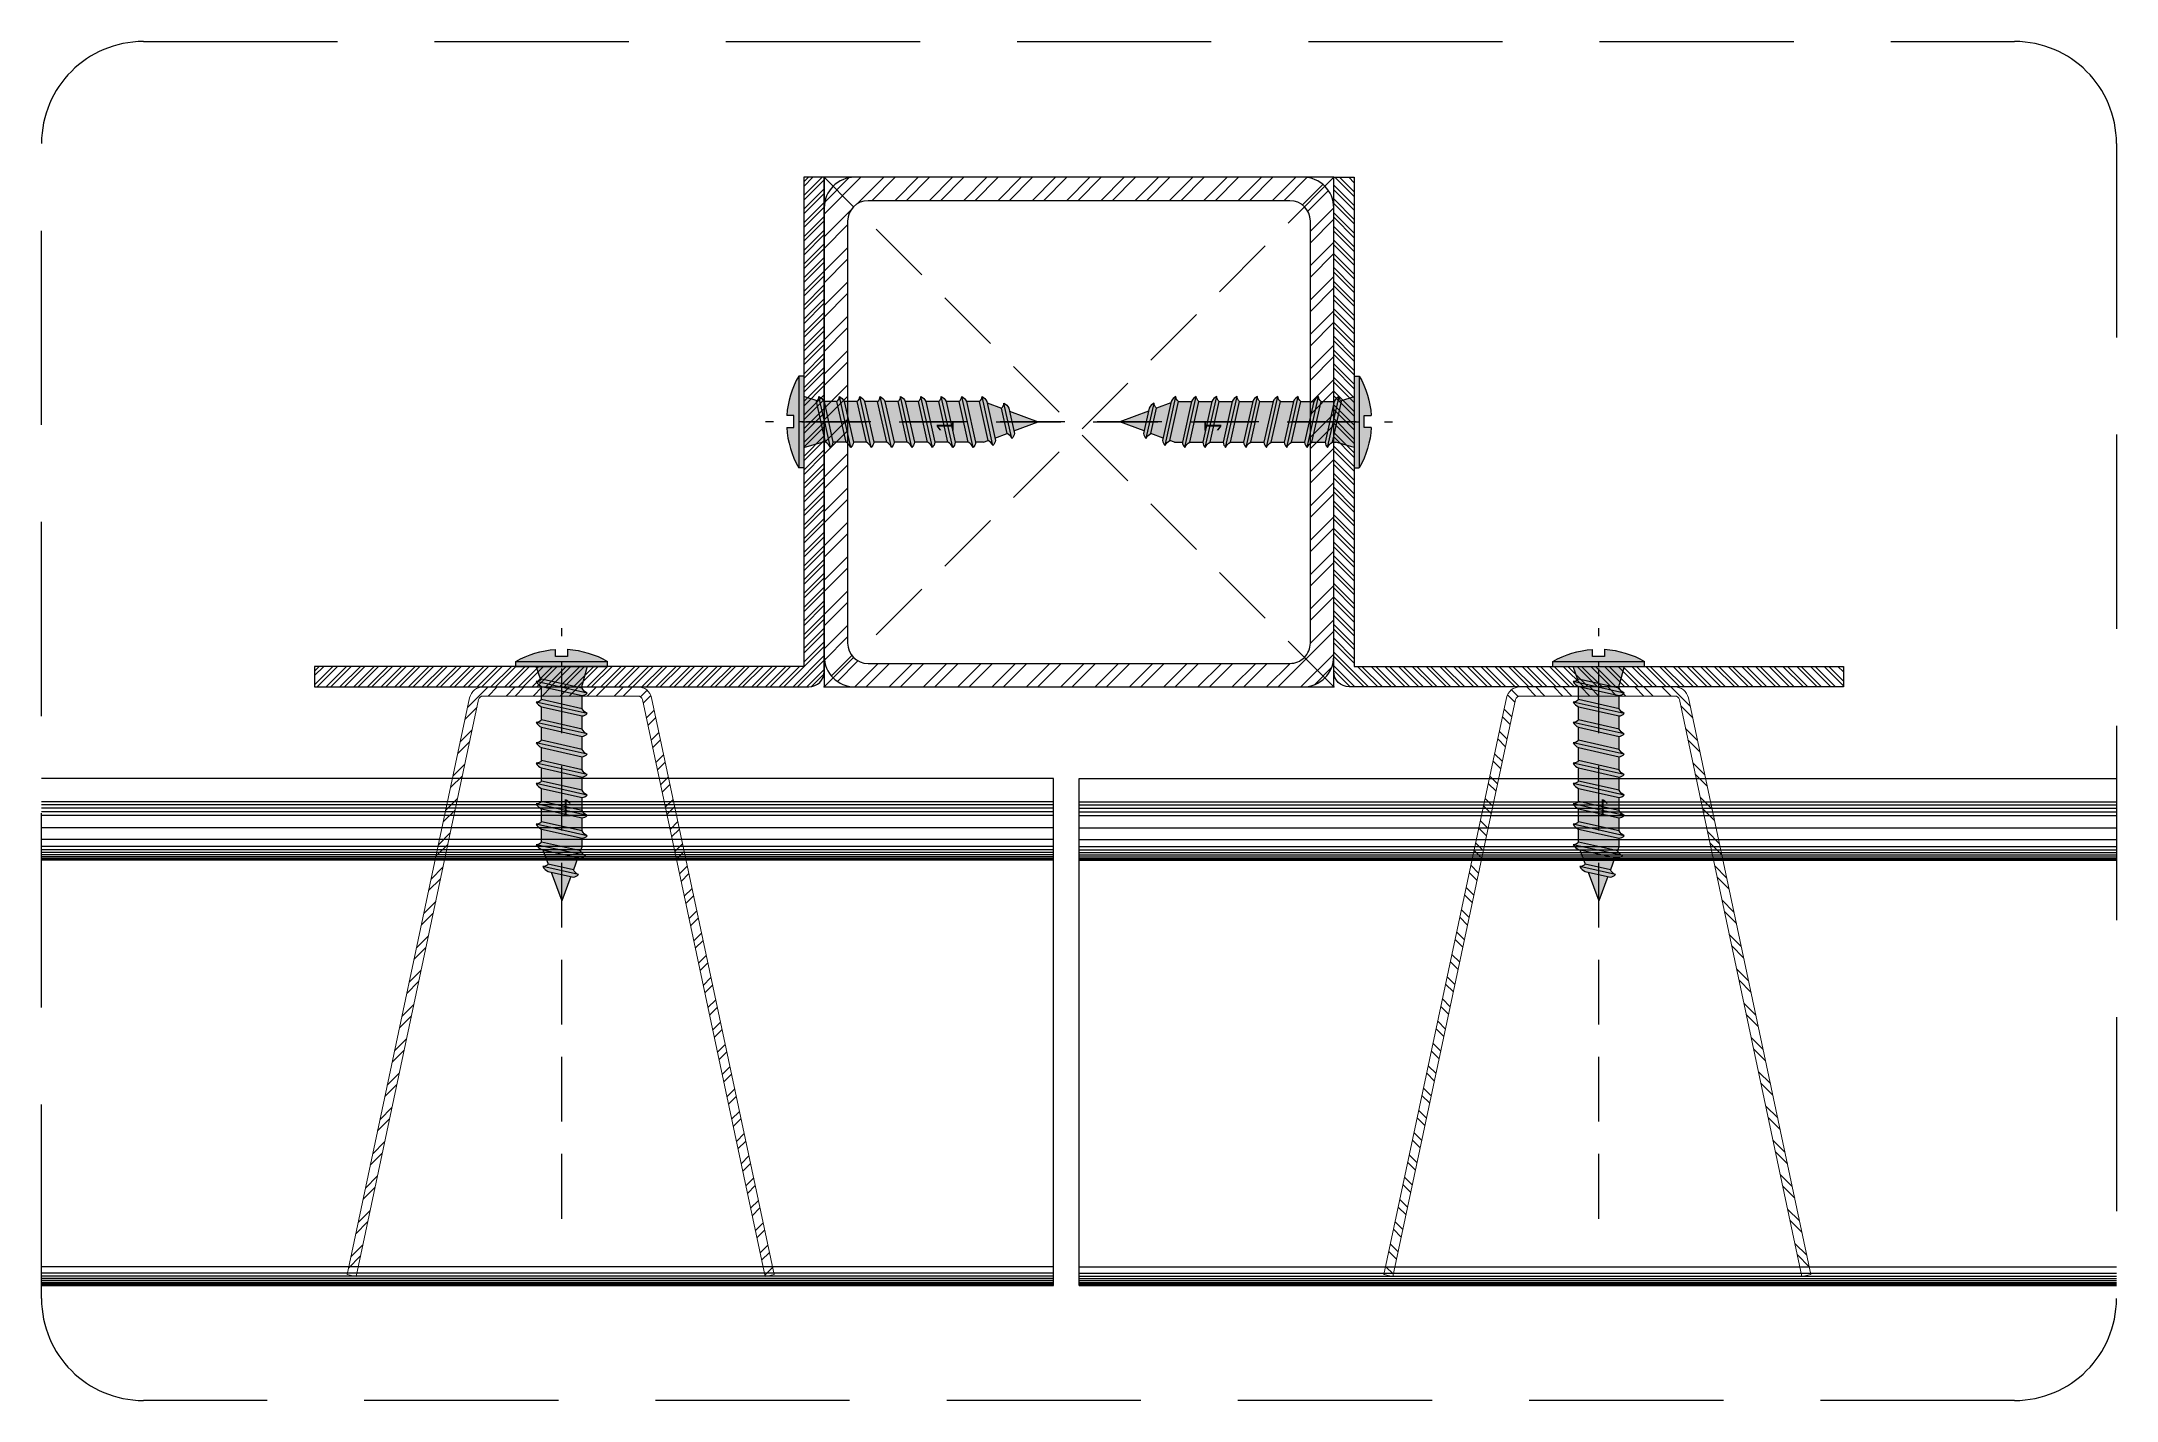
# Model space of a CAD drawing. Header units: millimetres. Extents: x -244126 to 368105, y -173968 to 259060.
# Drawn here: x -641.5 to -437.9, y -89.5 to 43.8 of the extents above; entities that cross this region are included whole.
import ezdxf
from ezdxf.xclip import XClip

# ---------------------------------------------------------------- set-up
doc = ezdxf.new("R2010")
doc.units = ezdxf.units.MM
doc.header["$MEASUREMENT"] = 0
doc.header["$XCLIPFRAME"] = 0
doc.linetypes.add('HIDDEN', pattern=[9.524999999999999, 6.35, -3.175])
for name, color, linetype in [('000 - H A T C H', 8, 'Continuous'), ('000 - H I D D E N', 7, 'Continuous'), ('000 - SYMBOL CON', 1, 'Continuous'), ('000 - WIPEOUT', 250, 'Continuous'), ('001 - ASCESSORIES', 1, 'Continuous'), ('002 - STRUCTURAL STEEL', 4, 'Continuous'), ('A03_SUN LOUVER', 7, 'Continuous')]:
    doc.layers.add(name, color=color, linetype=linetype)
doc.styles.add('Cetury Gothic', font='GOTHIC.TTF')

# ---------------------------------------------------------------- blocks, each defined once
blk = doc.blocks.new('SCREW No.8 - 25.40mm.')
at = {"layer": '000 - H A T C H'}
h = blk.add_hatch(color=250, dxfattribs=at)
h.dxf.hatch_style = 1
edge = h.paths.add_edge_path()
edge.add_arc((0.001572131985994922, -0.003004541472591889), 0.00104645436818185, 294.1341226855835, 332.4587230169149)
edge.add_arc((0.002512814835426973, -0.002831812036674826), 0.0006567219107839141, 218.6596436729191, 268.88189727229064, ccw=False)
edge.add_line((0.002000000000407447, -0.00324206148889062), (0.001999999999952699, -0.001959526135578933))
edge.add_arc((0.001572131985994922, -0.001004541472184435), 0.00104645436818185, 294.1341226855835, 332.4587230169149)
edge.add_arc((0.002512814835426973, -0.0008318120360399986), 0.0006567219110112446, 225.6091470700266, 268.88189727267775, ccw=False)
edge.add_line((0.002053405502920207, -0.001301095248663849), (0.00250000000050931, -6.938893903907228e-18))
edge.add_line((0.00250000000050931, -6.938893903907228e-18), (0.004500000000007269, -6.938893903907228e-18))
edge.add_line((0.004500000000007269, -6.938893903907228e-18), (0.004500000000007269, 0.0004999999996471091))
edge.add_arc((-4.54754289780368e-13, -0.007337500000176085), 0.009037500000076724, 60.13716564062657, 86.01192822853085)
edge.add_line((0.0006285472118179244, 0.001678116154835152), (0.0006285472118179244, 0.0009934728495863965))
edge.add_line((0.0006285472118179244, 0.0009934728495863965), (-0.000564256135476178, 0.0009934728495863965))
edge.add_line((-0.000564256135476178, 0.0009934728495863965), (-0.000564256135476178, 0.001682368139881874))
edge.add_arc((-4.54754289780368e-13, -0.007337499999948711), 0.009037499999769851, 93.57958905786862, 119.8628343536553)
edge.add_line((-0.004500000000007283, 0.0005000000001018634), (-0.004500000000007283, 0))
edge.add_line((-0.004500000000007283, -6.938893903907228e-18), (-0.002500000000054577, -6.938893903907228e-18))
edge.add_line((-0.002500000000054577, -6.938893903907228e-18), (-0.001999999999952713, -0.001798302246243118))
edge.add_line((-0.001999999999952713, -0.001798302246243118), (-0.001999999999952713, -0.002141140745152377))
edge.add_arc((-0.002869498795917032, -0.001719220970699105), 0.0009664597520114843, 292.4775851523066, 334.1152605710679, ccw=False)
edge.add_arc((-0.001896586149541697, -0.002018123876268881), 0.0008468196992643867, 224.5560261849951, 262.9855147651136)
edge.add_line((-0.001999999999952713, -0.002858605392248144), (-0.001999999999952713, -0.004141140744650336))
edge.add_arc((-0.002869498795917032, -0.003719220970197064), 0.0009664597520114843, 292.4775851523066, 334.1152605710679, ccw=False)
edge.add_arc((-0.001896586149541697, -0.004018123875766839), 0.0008468196992643867, 224.5560261849951, 262.9855147651136)
edge.add_line((-0.001999999999952713, -0.004858605391746103), (-0.001999999999952713, -0.00614114074505779))
edge.add_arc((-0.002869498795917032, -0.005719220970604517), 0.0009664597520114843, 292.4775851523066, 334.1152605710679, ccw=False)
edge.add_arc((-0.001896586149541697, -0.006018123876174293), 0.0008468196992643867, 224.5560261849951, 262.9855147651136)
edge.add_line((-0.001999999999952713, -0.006858605392153556), (-0.001999999999952713, -0.008141140744555748))
edge.add_arc((-0.002869498795917032, -0.007719220970102476), 0.0009664597520114843, 292.4775851523066, 334.1152605710679, ccw=False)
edge.add_arc((-0.001896586149541697, -0.008018123875672252), 0.0008468196992643867, 224.5560261849951, 262.9855147651136)
edge.add_line((-0.001999999999952713, -0.008858605391651515), (-0.001999999999952713, -0.0101411407449632))
edge.add_arc((-0.002869498795917032, -0.00971922097050993), 0.0009664597520114843, 292.4775851523066, 334.1152605710679, ccw=False)
edge.add_arc((-0.001896586149541697, -0.01001812387607971), 0.0008468196992643867, 224.5560261849951, 262.9855147651136)
edge.add_line((-0.001999999999952713, -0.01085860539205897), (-0.001999999999952713, -0.01214114074491591))
edge.add_arc((-0.002869498795462284, -0.01171922097023526), 0.0009664597517016227, 292.4775851325489, 334.11526054717115, ccw=False)
edge.add_arc((-0.001896586149541697, -0.01201812387557766), 0.0008468196992643867, 224.5560261849951, 262.9855147651136)
edge.add_line((-0.001999999999952713, -0.01285860539155693), (-0.001999999999952713, -0.01414114074441387))
edge.add_arc((-0.002869498795917032, -0.0137192209699606), 0.0009664597520114843, 292.4775851523066, 334.1152605710679, ccw=False)
edge.add_arc((-0.001896586149541697, -0.01401812387553037), 0.0008468196992643867, 224.5560261849951, 262.9855147651136)
edge.add_line((-0.001999999999952713, -0.01485860539150963), (-0.001999999999952713, -0.01614114074482132))
edge.add_arc((-0.002869498795462284, -0.01571922097014068), 0.0009664597517016227, 292.4775851325489, 334.11526054717115, ccw=False)
edge.add_arc((-0.001896586149541697, -0.01601812387548308), 0.0008468196992643867, 224.5560261849951, 262.9855147651136)
edge.add_line((-0.001999999999952713, -0.01685860539146234), (-0.001999999999952713, -0.01762908327873448))
edge.add_line((-0.001999999999952713, -0.01762908327873448), (-0.001832542439842662, -0.01807878358317794))
edge.add_arc((-0.00270204123580698, -0.01765686380872467), 0.0009664597520114843, 292.4775851523066, 334.1152605710679, ccw=False)
edge.add_arc((-0.001729128589431646, -0.01795576671429445), 0.0008468196992643867, 224.5560261849951, 262.9855147651136)
edge.add_line((-0.001832542439842662, -0.01879624823027371), (-0.001585462785442367, -0.01874230570797409))
edge.add_line((-0.001585462785442367, -0.01874230570797409), (-0.001136817694259669, -0.01994712341797823))
edge.add_arc((-0.002006316490223987, -0.01952520364352495), 0.0009664597520114843, 292.4775851523066, 334.1152605710679, ccw=False)
edge.add_arc((-0.001033403843848653, -0.01982410654909473), 0.0008468196992643867, 224.5560261849951, 262.9855147651136)
edge.add_line((-0.001136817694259669, -0.02066458806507399), (-0.0008902856002350815, -0.02060917509220418))
edge.add_line((-0.0008902856002350815, -0.02060917509220418), (-6.938893903907228e-18, -0.02300000000013825))
edge.add_line((-6.938893903907228e-18, -0.02300000000013825), (0.001052930587320582, -0.02017239875135602))
edge.add_line((0.001052930587320582, -0.02017239875135602), (0.001344501272342306, -0.02010686246262595))
edge.add_arc((0.0009166332583845291, -0.01915187779923145), 0.00104645436818185, 294.1341226855835, 332.4587230169149)
edge.add_arc((0.00185731610781658, -0.01897914836331439), 0.0006567219107839141, 218.6596436729191, 268.88189727229064, ccw=False)
edge.add_line((0.001344501272797054, -0.01938939781553018), (0.001866062271801631, -0.01798876747034229))
edge.add_line((0.001866062271801631, -0.01798876747034229), (0.001999999999952699, -0.01795952613565533))
edge.add_arc((0.001572131985994922, -0.01700454147226083), 0.00104645436818185, 294.1341226855835, 332.4587230169149)
edge.add_arc((0.002512814835426973, -0.01683181203634377), 0.0006567219107839141, 218.6596436729191, 268.88189727229064, ccw=False)
edge.add_line((0.002000000000407447, -0.01724206148855956), (0.001999999999952699, -0.01595952613570262))
edge.add_arc((0.001572131985994922, -0.01500454147230813), 0.00104645436818185, 294.1341226855835, 332.4587230169149)
edge.add_arc((0.002512814835426973, -0.01483181203639106), 0.0006567219107839141, 218.6596436729191, 268.88189727229064, ccw=False)
edge.add_line((0.002000000000407447, -0.01524206148860686), (0.001999999999952699, -0.01395952613574992))
edge.add_arc((0.001572131985994922, -0.01300454147235542), 0.00104645436818185, 294.1341226855835, 332.4587230169149)
edge.add_arc((0.002512814835426973, -0.01283181203643836), 0.0006567219107839141, 218.6596436729191, 268.88189727229064, ccw=False)
edge.add_line((0.002000000000407447, -0.01324206148865415), (0.001999999999952699, -0.01195952613579721))
edge.add_arc((0.001572131985994922, -0.01100454147240271), 0.00104645436818185, 294.1341226855835, 332.4587230169149)
edge.add_arc((0.002512814835426973, -0.01083181203648565), 0.0006567219107839141, 218.6596436729191, 268.88189727229064, ccw=False)
edge.add_line((0.002000000000407447, -0.01124206148870145), (0.001999999999952699, -0.009959526135389758))
edge.add_arc((0.001572131985994922, -0.00900454147199526), 0.00104645436818185, 294.1341226855835, 332.4587230169149)
edge.add_arc((0.002512814835426973, -0.008831812036078197), 0.0006567219107839141, 218.6596436729191, 268.88189727229064, ccw=False)
edge.add_line((0.002000000000407447, -0.009242061488293991), (0.001999999999952699, -0.0079595261358918))
edge.add_arc((0.001572131985994922, -0.007004541472497301), 0.00104645436818185, 294.1341226855835, 332.4587230169149)
edge.add_arc((0.002512814835426973, -0.006831812036580238), 0.0006567219107839141, 218.6596436729191, 268.88189727229064, ccw=False)
edge.add_line((0.002000000000407447, -0.007242061488796032), (0.001999999999952699, -0.005959526135484346))
edge.add_arc((0.001572131985994922, -0.005004541472089848), 0.00104645436818185, 294.1341226855835, 332.4587230169149)
edge.add_arc((0.002512814835426973, -0.004831812036172785), 0.0006567219107839141, 218.6596436729191, 268.88189727229064, ccw=False)
edge.add_line((0.002000000000407447, -0.005242061488388579), (0.001999999999952699, -0.003959526135986387))
at = {"layer": '001 - ASCESSORIES', "color": 0}
for p, q in [((-0.004500000000007283, -6.938893903907228e-18), (-0.004500000000007283, 0.0005000000001018634)), ((0.004500000000007269, 0.0005000000001018634), (-0.004500000000007283, 0.0005000000001018634)), ((-0.000564256135476178, 0.001682368139881874), (-0.000564256135476178, 0.0009934728495863965)), ((-0.000564256135476178, 0.0009934728495863965), (0.0006285472118179244, 0.0009934728495863965)), ((-6.938893903907228e-18, -6.938893903907228e-18), (-6.938893903907228e-18, 0.0005000000001018634)), ((0.0006285472118179244, 0.0009934728495863965), (0.0006285472118179244, 0.001678116154835152)), ((0.004500000000007269, -6.938893903907228e-18), (0.004500000000007269, 0.0005000000001018634)), ((0.004500000000007269, -6.938893903907228e-18), (-0.004500000000007283, -6.938893903907228e-18)), ((-0.002500000000054577, -6.938893903907228e-18), (-0.001999999999952713, -0.001798302246243118)), ((-0.002500000000054577, -0.002612257975670225), (0.002500000000054563, -0.001488408905061085)), ((-0.001999999999952713, -0.002141140745152377), (-0.001999999999952713, -0.001798302246243118)), ((0.001999999999952699, -0.003242061487981125), (0.001999999999952699, -0.001959526135578933)), ((0.002053405502920207, -0.001301095248891222), (0.002500000000054563, -6.938893903907228e-18)), ((-0.002500000000054577, -0.004612257975168184), (0.002500000000054563, -0.003488408905468539)), ((-0.001999999999952713, -0.004141140744650336), (-0.001999999999952713, -0.002858605392248144)), ((0.001999999999952699, -0.005242061487479084), (0.001999999999952699, -0.003959526135986387)), ((-0.002500000000054577, -0.006612257975575637), (0.002500000000054563, -0.005488408904966498)), ((-0.001999999999952713, -0.00614114074505779), (-0.001999999999952713, -0.004858605391746103)), ((0.001999999999952699, -0.007242061487886538), (0.001999999999952699, -0.005959526135484346)), ((-0.002500000000054577, -0.008612257975073596), (0.002500000000054563, -0.007488408905373951)), ((-0.001999999999952713, -0.008141140744555748), (-0.001999999999952713, -0.006858605392153556)), ((0.001999999999952699, -0.009242061488293991), (0.001999999999952699, -0.0079595261358918)), ((-0.002500000000054577, -0.01061225797548105), (0.002500000000054563, -0.00948840890487191)), ((-0.001999999999952713, -0.0101411407449632), (-0.001999999999952713, -0.008858605391651515)), ((0.001999999999952699, -0.0112420614882467), (0.001999999999952699, -0.009959526135844506)), ((-0.002500000000054577, -0.01261225797497901), (0.002500000000054563, -0.01148840890527936)), ((-0.001999999999952713, -0.01214114074491591), (-0.001999999999952713, -0.01085860539160422)), ((0.001999999999952699, -0.0132420614881994), (0.001999999999952699, -0.01195952613579721)), ((-0.002500000000054577, -0.01461225797493172), (0.002500000000054563, -0.01348840890523207)), ((-0.001999999999952713, -0.01414114074486861), (-0.001999999999952713, -0.01285860539155693)), ((0.001999999999952699, -0.01524206148815211), (0.001999999999952699, -0.01395952613574992)), ((-0.002500000000054577, -0.01661225797488442), (0.002500000000054563, -0.01548840890518478)), ((-0.001999999999952713, -0.01614114074482132), (-0.001999999999952713, -0.01485860539150963)), ((0.001999999999952699, -0.01724206148810482), (0.001999999999952699, -0.01595952613570262)), ((-0.002332542439944525, -0.01854990081369579), (0.002500000000054563, -0.01748840890513748)), ((-0.001999999999952713, -0.01762908327873448), (-0.001999999999952713, -0.01685860539146234)), ((-0.001999999999952713, -0.01762908327873448), (-0.001832542439842662, -0.01807878358317794)), ((0.001866062271801631, -0.01798876747034229), (0.001344501272797054, -0.01938939781553018)), ((-0.001636817694361532, -0.02041824064849607), (0.00184450127244417, -0.0196357452321081)), ((-0.001585462785442367, -0.01874230570774672), (-0.001136817694259669, -0.01994712341797823)), ((0.001052930587320582, -0.02017239875135602), (-6.938893903907228e-18, -0.02300000000013825)), ((-0.0008902856002350815, -0.02060917509220418), (-6.938893903907228e-18, -0.02300000000013825))]:
    blk.add_line(p, q, dxfattribs=at)
for points in [[(-0.001999999999952713, -0.002141140745152377), (0.002000000000407447, -0.001242061488483166, 0.2227123084971428), (0.00250000000050931, -0.001488408905061085, -0.1687989538478069), (0.001999999999952699, -0.001959526135578933), (-0.001999999999952713, -0.002858605392248144, -0.1692696917056407), (-0.002500000000054577, -0.002612257975670225, 0.1837042771978037)], [(-0.001999999999952713, -0.004141140744650336), (0.002000000000407447, -0.00324206148889062, 0.2227123084971428), (0.00250000000050931, -0.003488408905468539, -0.1687989538478069), (0.001999999999952699, -0.003959526135986387), (-0.001999999999952713, -0.004858605391746103, -0.1692696917056407), (-0.002500000000054577, -0.004612257975168184, 0.1837042771978037)], [(-0.001999999999952713, -0.00614114074505779), (0.002000000000407447, -0.005242061488388579, 0.2227123084971428), (0.00250000000050931, -0.005488408904966498, -0.1687989538478069), (0.001999999999952699, -0.005959526135484346), (-0.001999999999952713, -0.006858605392153556, -0.1692696917056407), (-0.002500000000054577, -0.006612257975575637, 0.1837042771978037)], [(-0.001999999999952713, -0.008141140744555748), (0.002000000000407447, -0.007242061488796032, 0.2227123084971428), (0.00250000000050931, -0.007488408905373951, -0.1687989538478069), (0.001999999999952699, -0.0079595261358918), (-0.001999999999952713, -0.008858605391651515, -0.1692696917056407), (-0.002500000000054577, -0.008612257975073596, 0.1837042771978037)], [(-0.001999999999952713, -0.0101411407449632), (0.002000000000407447, -0.009242061488293991, 0.2227123084971428), (0.00250000000050931, -0.00948840890487191, -0.1687989538478069), (0.001999999999952699, -0.009959526135389758), (-0.001999999999952713, -0.01085860539205897, -0.1692696917056407), (-0.002500000000054577, -0.01061225797548105, 0.1837042771978037)], [(-0.001999999999952713, -0.01214114074446116), (0.002000000000407447, -0.01124206148870145, 0.2227123084971428), (0.00250000000050931, -0.01148840890527936, -0.1687989538478069), (0.001999999999952699, -0.01195952613579721), (-0.001999999999952713, -0.01285860539155693, -0.1692696917056407), (-0.002500000000054577, -0.01261225797497901, 0.1837042771978037)], [(-0.001999999999952713, -0.01414114074441387), (0.002000000000407447, -0.01324206148865415, 0.2227123084971428), (0.00250000000050931, -0.01348840890523207, -0.1687989538478069), (0.001999999999952699, -0.01395952613574992), (-0.001999999999952713, -0.01485860539150963, -0.1692696917056407), (-0.002500000000054577, -0.01461225797493172, 0.1837042771978037)], [(-0.001999999999952713, -0.01614114074436657), (0.002000000000407447, -0.01524206148860686, 0.2227123084971428), (0.00250000000050931, -0.01548840890518478, -0.1687989538478069), (0.001999999999952699, -0.01595952613570262), (-0.001999999999952713, -0.01685860539146234, -0.1692696917056407), (-0.002500000000054577, -0.01661225797488442, 0.1837042771978037)], [(-0.001832542439842662, -0.01807878358317794), (0.002000000000407447, -0.01724206148855956, 0.2227123084971428), (0.00250000000050931, -0.01748840890513748, -0.1687989538478069), (0.001999999999952699, -0.01795952613565533), (-0.001832542439842662, -0.01879624823027371, -0.1692696917056407), (-0.002332542439944525, -0.01854990081369579, 0.1837042771978037)], [(-0.001136817694259669, -0.01994712341797823), (0.001344501272797054, -0.01938939781553018, 0.2227123084971428), (0.001844501272898917, -0.0196357452321081, -0.1687989538478069), (0.001344501272342306, -0.02010686246262595), (-0.001136817694259669, -0.02066458806507399, -0.1692696917056407), (-0.001636817694361532, -0.02041824064849607, 0.1837042771978037)]]:
    blk.add_lwpolyline(points, format="xyb", close=True, dxfattribs=at)
for start, end in [(93.57958906065036, 119.8628343567549), (60.13716564345505, 86.01192823129443)]:
    blk.add_arc((-6.938893903907228e-18, -0.007337500000176085), 0.009037499999938388, start, end, dxfattribs=at)
at = {"layer": 'Defpoints', "color": 250, "linetype": 'HIDDEN', "ltscale": 0.001}
blk.add_line((-6.938893903907228e-18, -0.05418453891507358), (-6.938893903907228e-18, 0.003769262627057617), dxfattribs=at)
at = {"layer": 'Defpoints', "color": 2, "insert": (-0.0004200231551294634, -0.01303499230198214), "char_height": 0.001, "width": 0.05968444922580751, "attachment_point": 2, "style": 'Cetury Gothic'}
blk.add_mtext('\\A1;{\\H1.68x;\\C150;1\\H0.59542x; }', dxfattribs=at)
blk = doc.blocks.new('*U491')
at = {"layer": '001 - ASCESSORIES', "color": 0, "xscale": 1000, "yscale": 1000, "zscale": 1000}
blk.add_blockref('SCREW No.8 - 25.40mm.', (2.273736754432321e-10, 1.4210854715202e-14), dxfattribs=at)
blk = doc.blocks.new('000 - FAMELINE_AL.SUN_LV_70Z_CUT_VIEW')
at = {"layer": '000 - H A T C H'}
h = blk.add_hatch(dxfattribs=at)
h.set_pattern_fill('ANSI32', color=8, scale=2)
h.set_pattern_definition([(45, (0, 0), (-0.5303300858899107, 0.5303300858899107), []), (45, (0.35355339, 0), (-0.5303300858899107, 0.5303300858899107), [])])
edge = h.paths.add_edge_path()
edge.add_arc((-41.71909435685664, 63.80189602588693), 3.399999999999986, 359.7688178317894, 500.7773137959305)
edge.add_line((-44.35305455737182, 65.95183873724041), (-46.44665398359939, 63.3869064088849))
edge.add_line((-46.44665398359939, 63.3869064088849), (-45.98183747762232, 63.00750475393761))
edge.add_line((-45.98183747762232, 63.00750475393761), (-43.88823805138236, 65.57243708230635))
edge.add_arc((-41.71909435685045, 63.8018960258951), 2.799999999993822, -0.25475025521330963, 140.7773137957614, ccw=False)
edge.add_line((-38.91912203336574, 63.78944662088733), (-38.9191220333887, 44.01972320168352))
edge.add_arc((-34.9191220333887, 44.01972320168352), 4, 180, 244.3295045191594)
edge.add_line((-36.6519020997646, 40.41452234159676), (0.8728362579277018, 21.54602793816775))
edge.add_arc((-0.6000267984897698, 18.4816072070802), 3.400000000011559, 1.3181988833821379e-10, 64.32950451929122, ccw=False)
edge.add_line((2.799973201521789, 18.48160720708802), (2.799973201515968, -0.01085875736750097))
edge.add_arc((-1.672240363737032e-06, -4.791312291807515e-06), 2.799995911112356, 214.4412264402325, 359.7778968172909, ccw=False)
edge.add_line((-2.309177256072871, -1.58357203815649), (-4.075200694191153, 0.9916572906804504))
edge.add_line((-4.075200694191153, 0.9916572906804504), (-4.570024391912739, 0.6523204253608128))
edge.add_line((-4.570024391912739, 0.6523204253608128), (-2.804000953798055, -1.922908903484404))
edge.add_arc((1.343924971308752e-13, -6.008527009271347e-13), 3.399999999999771, 214.4412879448393, 359.7725146033154)
edge.add_line((3.399973201521789, -0.01349921971996082), (3.399973201521789, 18.48160720708802))
edge.add_arc((-0.600026798489675, 18.48160720708033), 4.000000000011464, 1.101744141655805e-10, 64.32950451926962)
edge.add_line((1.132753267884254, 22.08680806718075), (-36.39198508980822, 40.95530247060977))
edge.add_arc((-34.9191220333887, 44.01972320168352), 3.400000000000007, 180, 244.3295045191593, ccw=False)
edge.add_line((-38.3191220333887, 44.01972320168352), (-38.31912203338288, 63.78817741812782))
at = {"layer": 'A03_SUN LOUVER', "color": 0}
blk.add_lwpolyline([(-38.31912203339264, 63.78817743708649, 0.706785714724799), (-44.35305455737182, 65.95183873724041), (-46.44665398359939, 63.3869064088849), (-45.98183747762232, 63.00750475393761), (-43.88823805138236, 65.57243708230635, -0.7069399320194617), (-38.91912203336574, 63.78944662088733), (-38.9191220333887, 44.01972320168352, 0.2883019779868358), (-36.6519020997646, 40.41452234159676), (0.8728362579277018, 21.54602793816775, -0.2883019779868358), (2.799973201521789, 18.48160720708802), (2.799973201515968, -0.01085875736750097, -0.7354915496662431), (-2.309177256072871, -1.58357203815649), (-4.075200694191153, 0.9916572906804504), (-4.570024391912739, 0.6523204253608128), (-2.804000953798055, -1.922908903484404, 0.7354549486294412), (3.399973201521789, -0.01349921971996082), (3.399973201521789, 18.48160720708802, 0.2883019779868358), (1.132753267884254, 22.08680806718075), (-36.39198508980822, 40.95530247060977, -0.2883019779868358), (-38.3191220333887, 44.01972320168352), (-38.31912203338288, 63.78817741812782)], format="xyb", dxfattribs=at)
blk = doc.blocks.new('000 - ASSCESSORIES_FAMELINE_AL.C-CARRIER_FOR_70Z_CUT_VIEW')
at = {"layer": '000 - H A T C H'}
h = blk.add_hatch(dxfattribs=at)
h.set_pattern_fill('ANSI32', color=8, scale=5, angle=180)
h.set_pattern_definition([(225, (54313.89231964308, 62869.96660829977), (1.325825214724776, -1.325825214724777), []), (225, (54313.00843616808, 62869.96660829977), (1.325825214724776, -1.325825214724777), [])])
edge = h.paths.add_edge_path()
edge.add_line((0.8999999999941792, -1.102182119225489e-16), (0.9000000000014543, -7.600020187936025))
edge.add_arc((1.350000000002456, -7.600020187939147), 0.4500000000010018, 179.9999999996025, 257.9999999988209)
edge.add_line((1.256439739125198, -8.040186608268414), (57.84229818835593, -20.06788211937965))
edge.add_line((57.84229818835593, -20.06788211937965), (57.65517766662379, -20.94821496004443))
edge.add_line((57.65517766662379, -20.94821496004443), (1.069319217393058, -8.920519448925916))
edge.add_arc((1.350000000002622, -7.600020187933785), 1.350000000002623, 180.0000000000951, 257.9999999997812, ccw=False)
edge.add_line((-9.307340396611118e-16, -7.600020187936025), (0, 0))
edge.add_line((0, 0), (9.307340396611118e-16, 7.600020187936025))
edge.add_arc((1.350000000002624, 7.600020187933785), 1.350000000002623, 102.00000000021879, 179.9999999999049, ccw=False)
edge.add_line((1.069319217393059, 8.920519448925916), (57.65517766662379, 20.94821496004442))
edge.add_line((57.65517766662379, 20.94821496004442), (57.84229818835593, 20.06788211937964))
edge.add_line((57.84229818835593, 20.06788211937964), (1.256439739125199, 8.040186608268414))
edge.add_arc((1.350000000002458, 7.600020187939147), 0.4500000000010018, 102.0000000011791, 180.0000000003975)
edge.add_line((0.9000000000014561, 7.600020187936025), (0.8999999999941792, 0))
at = {"layer": '001 - ASCESSORIES', "color": 0, "linetype": 'Continuous', "lineweight": 15}
blk.add_lwpolyline([(0.8999999999941792, -1.102182119225489e-16), (0.9000000000014543, -7.600020187936025, 0.3541185725268599), (1.256439739125198, -8.040186608268414), (57.84229818835593, -20.06788211937965), (57.65517766662379, -20.94821496004443), (1.069319217393057, -8.920519448925916, -0.3541185725291565), (-9.307340396611118e-16, -7.600020187936025), (0, 0), (9.307340396611118e-16, 7.600020187936025, -0.3541185725291565), (1.069319217393059, 8.920519448925916), (57.65517766662379, 20.94821496004442), (57.84229818835593, 20.06788211937964), (1.2564397391252, 8.040186608268414, 0.3541185725268599), (0.9000000000014561, 7.600020187936025)], format="xyb", close=True, dxfattribs=at)
blk = doc.blocks.new('*U1723')
at = {"layer": '000 - H A T C H'}
h = blk.add_hatch(color=250, dxfattribs=at)
h.dxf.hatch_style = 1
edge = h.paths.add_edge_path()
edge.add_line((-103.9000000000051, 16.43987944460969), (-123.890942122147, 16.43987944460241))
edge.add_arc((-123.9108199806574, 21.46298497766112), 5.023144864077078, 212.8405152144396, 270.2267345262356, ccw=False)
edge.add_line((-128.131182602625, 18.73892116332005), (-150.2749198601458, 53.40191656156934))
edge.add_arc((-158.7196319947782, 47.9464357082053), 10.05362792121481, 32.86340221112347, 90.20384752263632)
edge.add_line((-158.7554008217161, 58), (-167.4943090514716, 58))
edge.add_arc((-167.5412709904217, 55.35900147801658), 2.641416024943545, 88.98128024949158, 271.0187197505088)
edge.add_line((-167.4943090514716, 52.71800295603316), (-166.9943090514612, 52.71800295603316))
edge.add_arc((-166.979077084578, 50.72715051130761), 1.990910713589341, 13.791972121032984, 90.4383601556824, ccw=False)
edge.add_line((-165.0455689218907, 51.20177842273569), (-156.4079252424344, 14.60561331285858))
edge.add_arc((-161.2095102652986, 13.53392578167739), 4.919728945407767, -90.81834632082462, 12.58188450441071, ccw=False)
edge.add_line((-161.2797755663814, 8.614698638746631), (-175, 8.614698638746631))
edge.add_line((-175, 8.614698638746631), (-175, 0.2500000000000018))
edge.add_line((-175, 0.2500000000000017), (-105, 0.2500000000008454))
edge.add_line((-105, 0.2500000000008454), (-105.0000000000073, 8.614510067291967))
edge.add_arc((-105.0000000000064, 9.886290519705764), 1.271780452414642, 90.98667676382883, 270.0000000000499, ccw=False)
edge.add_line((-105.0218999411792, 11.15788240066468), (-103.9000000000087, 11.15788240066468))
edge.add_arc((-103.8530380610569, 13.79888092263715), 2.641416024932632, 268.981280249448, 451.0187197504735)
at = {"color": 8}
for p, q in [((245.3766046391102, -0.25), (245.3766046391102, -599.7499999999856)), ((245.4363549888512, -0.25), (245.4363549888512, -599.7499999999856)), ((245.5352753437182, -0.25), (245.5352753437182, -599.7499999999856)), ((245.6723773242047, -0.25), (245.6723773242047, -599.7499999999856)), ((245.8462910526578, -0.25), (245.8462910526578, -599.7499999999856)), ((246.0552788405839, -0.25), (246.0552788405839, -599.7499999999856)), ((246.297252551085, -0.25), (246.297252551085, -599.7499999999856)), ((246.5697944628337, -0.25), (246.5697944628337, -599.7499999999856)), ((247.1954120767477, -0.25), (247.1954120767477, -599.7499999999856)), ((287.0940900218775, -0.25), (287.0940900218774, -599.7499999999856)), ((287.1589287543168, -0.25), (287.1589287543167, -599.7499999999856)), ((287.2696212765077, -0.25), (287.2696212765076, -599.7499999999856)), ((287.4246372782945, -0.25), (287.4246372782945, -599.7499999999856)), ((287.6218336830352, -0.25), (287.6218336830352, -599.7499999999856)), ((287.8584842753189, -0.25), (287.8584842753189, -599.7499999999856)), ((288.1313173905728, -0.25), (288.1313173905727, -599.7499999999856)), ((288.4365611454341, -0.25), (288.436561145434, -599.7499999999856)), ((289.1270110158148, -0.25), (289.1270110158147, -599.7499999999856)), ((290.288969299414, -0.25), (290.288969299414, -599.7499999999856)), ((291.4739463223596, -0.25), (291.4739463223595, -599.7499999999856)), ((291.8485352013286, -0.25), (291.8485352013286, -599.7499999999856)), ((292.2041446529183, -0.25), (292.2041446529183, -599.7499999999856)), ((292.5358584213391, -0.25), (292.535858421339, -599.7499999999856)), ((292.8390906056229, -0.25), (292.8390906056229, -599.7499999999856))]:
    blk.add_line(p, q, dxfattribs=at)
at = {"color": 3}
blk.add_lwpolyline([(295.1066213002195, -599.7499999999856), (245.3566213002196, -599.7499999999856), (245.3566213002196, -0.25), (295.1066213002196, -0.25)], close=True, dxfattribs=at)
at = {"layer": '001 - ASCESSORIES', "color": 0, "linetype": 'Continuous', "lineweight": 15}
for points in [[(-175, 8.614698638746631), (-161.2797755663814, 8.614698638746631, 0.4844971872456622), (-156.4079252424344, 14.60561331285862), (-165.0455689218907, 51.20177842273552, 0.3474854791133033), (-166.9943090514607, 52.71800295603316), (-167.4943090514716, 52.71800295603316, -1.017939972898813), (-167.4943090514716, 58), (-158.7554008217157, 58, -0.2555495296819336), (-150.274919860145, 53.40191656156821), (-128.1311826026249, 18.7389211633199, 0.2557623105672255), (-123.890942122147, 16.43987944460241), (-103.9000000000051, 16.43987944460969, -1.017939972898888), (-103.9000000000087, 11.15788240066468), (-104.9781000588337, 11.15788240066468, 1.008647662346127), (-105, 8.614510067291121)], [(-105, 8.614698638746631), (-91.27977556638143, 8.614698638746631, 0.4844971872456622), (-86.40792524243443, 14.60561331285862), (-95.04556892189066, 51.20177842273552, 0.3474854791133033), (-96.99430905146073, 52.71800295603316), (-97.49430905147165, 52.71800295603316, -1.017939972898813), (-97.49430905147165, 58), (-88.75540082171574, 58, -0.2555495296819336), (-80.27491986014502, 53.40191656156821), (-58.1311826026249, 18.7389211633199, 0.2557623105672255), (-53.89094212214695, 16.43987944460241), (-33.90000000000509, 16.43987944460969, -1.017939972898888), (-33.90000000000873, 11.15788240066468), (-34.97810005883366, 11.15788240066468, 1.008647662346127), (-35, 8.614510067291121)], [(-35, 8.614698638746631), (-21.27977556638143, 8.614698638746631, 0.4844971872456622), (-16.40792524243443, 14.60561331285862), (-25.04556892189066, 51.20177842273552, 0.3474854791133033), (-26.99430905146073, 52.71800295603316), (-27.49430905147165, 52.71800295603316, -1.017939972898813), (-27.49430905147165, 58), (-18.75540082171574, 58, -0.2555495296819336), (-10.27491986014502, 53.40191656156821), (11.8688173973751, 18.7389211633199, 0.2557623105672255), (16.10905787785305, 16.43987944460241), (36.09999999999491, 16.43987944460969, -1.017939972898888), (36.09999999999127, 11.15788240066468), (35.02189994116634, 11.15788240066468, 1.008647662346127), (35, 8.614510067291121)], [(35, 8.614698638746631), (48.72022443361857, 8.614698638746631, 0.4844971872456622), (53.59207475756557, 14.60561331285862), (44.95443107810934, 51.20177842273552, 0.3474854791133033), (43.00569094853927, 52.71800295603316), (42.50569094852835, 52.71800295603316, -1.017939972898813), (42.50569094852835, 58), (51.24459917828426, 58, -0.2555495296819336), (59.72508013985498, 53.40191656156821), (81.8688173973751, 18.7389211633199, 0.2557623105672255), (86.10905787785305, 16.43987944460241), (106.0999999999949, 16.43987944460969, -1.017939972898888), (106.0999999999913, 11.15788240066468), (105.0218999411663, 11.15788240066468, 1.008647662346127), (105, 8.614510067291121)], [(105, 8.614698638746631), (118.7202244336186, 8.614698638746631, 0.4844971872456622), (123.5920747575656, 14.60561331285862), (114.9544310781093, 51.20177842273552, 0.3474854791133033), (113.0056909485393, 52.71800295603316), (112.5056909485284, 52.71800295603316, -1.017939972898813), (112.5056909485284, 58), (121.2445991782843, 58, -0.2555495296819336), (129.725080139855, 53.40191656156821), (151.8688173973751, 18.7389211633199, 0.2557623105672255), (156.109057877853, 16.43987944460241), (176.0999999999949, 16.43987944460969, -1.017939972898888), (176.0999999999913, 11.15788240066468), (175.0218999411663, 11.15788240066468, 1.008647662346127), (175, 8.614510067291121)]]:
    blk.add_lwpolyline(points, format="xyb", dxfattribs=at)
blk.add_lwpolyline([(-175, 8.614698638746649), (-175, 1.714505518806295e-14), (176, 8.446576771348191e-13), (175.9999999999927, 8.614510067291967), (175, 8.614510067291121)], dxfattribs=at)
at = {"layer": '001 - ASCESSORIES', "linetype": 'ByBlock'}
for points in [[(-175, -42.1983930389095), (176, -42.19839303890956), (176, -60.03943193676344), (-175, -60.03943193676344)], [(-175, -291.0794805510657), (176, -291.0794805510658), (176, -308.9205194489197), (-175, -308.9205194489197)], [(-175, -539.9605680632219), (176, -539.960568063222), (176, -557.8016069610759), (-175, -557.8016069610759)]]:
    blk.add_lwpolyline(points, close=True, dxfattribs=at)
at = {"layer": '001 - ASCESSORIES', "rotation": 180}
for p in [(304.1066213002196, -51.1189124878365), (304.1066213002196, -299.9999999999927), (304.1066213002196, -548.881087512149)]:
    blk.add_blockref('000 - ASSCESSORIES_FAMELINE_AL.C-CARRIER_FOR_70Z_CUT_VIEW', p, dxfattribs=at)
at = {"layer": 'A03_SUN LOUVER', "color": 3, "xscale": -1, "rotation": 270}
for p in [(-167.5412709904217, 55.35900147801658), (-97.54127099042171, 55.35900147801658), (-27.54127099042171, 55.35900147801658), (42.45872900957829, 55.35900147801658), (112.4587290095783, 55.35900147801658)]:
    blk.add_blockref('000 - FAMELINE_AL.SUN_LV_70Z_CUT_VIEW', p, dxfattribs=at)
at = {"color": 3}
blk.add_wipeout([(-170.9412709904217, -0.2500000000001137), (-100.33937496453285, -0.2500000000001137), (-100.33937496453291, -599.7499999999857), (-170.9412709904217, -599.7499999999857)], dxfattribs=at).dxf.layer = '000 - WIPEOUT'
at = {"layer": '000 - H A T C H'}
h = blk.add_hatch(color=250, dxfattribs=at)
h.dxf.hatch_style = 1
edge = h.paths.add_edge_path()
edge.add_line((-33.90000000000511, 16.43987944460969), (-53.89094212214702, 16.43987944460241))
edge.add_arc((-53.91081998065737, 21.46298497766112), 5.023144864077078, 212.8405152144396, 270.2267345262356, ccw=False)
edge.add_line((-58.13118260262502, 18.73892116332005), (-80.27491986014576, 53.40191656156934))
edge.add_arc((-88.71963199477818, 47.9464357082053), 10.05362792121481, 32.86340221112347, 90.20384752263632)
edge.add_line((-88.75540082171614, 58), (-97.49430905147165, 58))
edge.add_arc((-97.54127099042171, 55.35900147801658), 2.641416024943545, 88.98128024949158, 271.0187197505088)
edge.add_line((-97.49430905147165, 52.71800295603316), (-96.99430905146122, 52.71800295603316))
edge.add_arc((-96.97907708457797, 50.72715051130761), 1.990910713589341, 13.791972121032984, 90.4383601556824, ccw=False)
edge.add_line((-95.04556892189072, 51.20177842273569), (-86.40792524243443, 14.60561331285858))
edge.add_arc((-91.2095102652986, 13.53392578167739), 4.919728945407767, -90.81834632082462, 12.58188450441071, ccw=False)
edge.add_line((-91.27977556638143, 8.614698638746631), (-105, 8.614698638746631))
edge.add_line((-105, 8.614698638746631), (-105, 0.2500000000000018))
edge.add_line((-105, 0.2500000000000017), (-35, 0.2500000000008454))
edge.add_line((-35, 0.2500000000008454), (-35.00000000000728, 8.614510067291967))
edge.add_arc((-35.00000000000644, 9.886290519705764), 1.271780452414642, 90.98667676382883, 270.0000000000499, ccw=False)
edge.add_line((-35.02189994117921, 11.15788240066468), (-33.90000000000873, 11.15788240066468))
edge.add_arc((-33.85303806105688, 13.79888092263715), 2.641416024932632, 268.981280249448, 451.0187197504735)
at = {"color": 8}
for p, q in [((-170.7252746837265, -0.25), (-170.7252746837265, -599.7499999999856)), ((-170.4712868664218, -0.25), (-170.4712868664218, -599.7499999999856)), ((-170.182818888018, -0.25), (-170.182818888018, -599.7499999999856)), ((-169.8638587819013, -0.25), (-169.8638587819013, -599.7499999999856)), ((-169.5188161312843, -0.25), (-169.5188161312843, -599.7499999999856)), ((-169.1524611072463, -0.25), (-169.1524611072463, -599.7499999999856)), ((-168.7698585217521, -0.25), (-168.7698585217521, -599.7499999999856)), ((-168.376297807249, -0.25), (-168.376297807249, -599.7499999999856)), ((-167.5547702101405, -0.25), (-167.5547702101405, -599.7499999999856)), ((-148.6603301167488, -0.25), (-148.6603301167488, -599.7499999999856)), ((-148.2649864601553, -0.25), (-148.2649864601553, -599.7499999999856)), ((-147.8775829566875, -0.25), (-147.8775829566875, -599.7499999999856)), ((-147.5019904141009, -0.25), (-147.5019904141009, -599.7499999999856)), ((-147.1419616289204, -0.25), (-147.1419616289204, -599.7499999999856)), ((-146.8010938897538, -0.25), (-146.8010938897538, -599.7499999999856)), ((-146.8010938897569, -0.25), (-146.8010938897569, -599.7499999999856)), ((-146.4827930343818, -0.25), (-146.4827930343818, -599.7499999999856)), ((-146.1902394197386, -0.25), (-146.1902394197386, -599.7499999999856)), ((-145.9263561448238, -0.25), (-145.9263561448238, -599.7499999999856)), ((-145.6937798440995, -0.25), (-145.6937798440995, -599.7499999999856)), ((-145.4948343430879, -0.25), (-145.4948343430879, -599.7499999999856)), ((-126.4855988882337, -0.25), (-126.4855988882337, -599.7499999999856)), ((-126.2696025815385, -0.25), (-126.2696025815385, -599.7499999999856)), ((-126.0156147642338, -0.25), (-126.0156147642338, -599.7499999999856)), ((-125.72714678583, -0.25), (-125.72714678583, -599.7499999999856)), ((-125.4081866797133, -0.25), (-125.4081866797133, -599.7499999999856)), ((-125.0631440290963, -0.25), (-125.0631440290963, -599.7499999999856)), ((-124.6967890050582, -0.25), (-124.6967890050583, -599.7499999999856)), ((-124.3141864195641, -0.25), (-124.3141864195641, -599.7499999999856)), ((-123.920625705061, -0.25), (-123.920625705061, -599.7499999999856)), ((-103.7530935722939, -0.25), (-103.7530935722939, -599.7499999999856)), ((-103.3577499157004, -0.25), (-103.3577499157005, -599.7499999999856)), ((-102.9703464122326, -0.25), (-102.9703464122327, -599.7499999999856)), ((-102.594753869646, -0.25), (-102.594753869646, -599.7499999999856)), ((-102.2347250844655, -0.25), (-102.2347250844655, -599.7499999999856)), ((-101.8938573452989, -0.25), (-101.8938573452989, -599.7499999999856)), ((-101.893857345302, -0.25), (-101.893857345302, -599.7499999999856)), ((-101.5755564899268, -0.25), (-101.5755564899269, -599.7499999999856)), ((-101.2830028752837, -0.25), (-101.2830028752838, -599.7499999999856)), ((-101.0191196003689, -0.25), (-101.019119600369, -599.7499999999856)), ((-100.7865432996446, -0.25), (-100.7865432996446, -599.7499999999856)), ((-100.5875977986329, -0.25), (-100.587597798633, -599.7499999999856))]:
    blk.add_line(p, q, dxfattribs=at)
at = {"color": 3}
blk.add_lwpolyline([(-170.9412709904217, -0.25), (-100.3393749645329, -0.25), (-100.339374964533, -599.7499999999856), (-170.9412709904217, -599.7499999999856)], close=True, dxfattribs=at)
blk.add_wipeout([(-100.94127099042169, -0.2500000000001137), (-30.339374964532823, -0.2500000000001137), (-30.33937496453288, -599.7499999999857), (-100.94127099042169, -599.7499999999857)], dxfattribs=at).dxf.layer = '000 - WIPEOUT'
at = {"layer": '000 - H A T C H'}
h = blk.add_hatch(color=250, dxfattribs=at)
h.dxf.hatch_style = 1
edge = h.paths.add_edge_path()
edge.add_line((36.09999999999489, 16.43987944460969), (16.10905787785298, 16.43987944460241))
edge.add_arc((16.08918001934263, 21.46298497766112), 5.023144864077078, 212.8405152144396, 270.2267345262356, ccw=False)
edge.add_line((11.86881739737498, 18.73892116332005), (-10.27491986014576, 53.40191656156934))
edge.add_arc((-18.71963199477818, 47.9464357082053), 10.05362792121481, 32.86340221112347, 90.20384752263632)
edge.add_line((-18.75540082171614, 58), (-27.49430905147165, 58))
edge.add_arc((-27.54127099042171, 55.35900147801658), 2.641416024943545, 88.98128024949158, 271.0187197505088)
edge.add_line((-27.49430905147165, 52.71800295603316), (-26.99430905146122, 52.71800295603316))
edge.add_arc((-26.97907708457797, 50.72715051130761), 1.990910713589341, 13.791972121032984, 90.4383601556824, ccw=False)
edge.add_line((-25.04556892189072, 51.20177842273569), (-16.40792524243443, 14.60561331285858))
edge.add_arc((-21.2095102652986, 13.53392578167739), 4.919728945407767, -90.81834632082462, 12.58188450441071, ccw=False)
edge.add_line((-21.27977556638143, 8.614698638746631), (-35, 8.614698638746631))
edge.add_line((-35, 8.614698638746631), (-35, 0.2500000000000018))
edge.add_line((-35, 0.2500000000000017), (35, 0.2500000000008454))
edge.add_line((35, 0.2500000000008454), (34.99999999999272, 8.614510067291967))
edge.add_arc((34.99999999999356, 9.886290519705764), 1.271780452414642, 90.98667676382883, 270.0000000000499, ccw=False)
edge.add_line((34.97810005882079, 11.15788240066468), (36.09999999999127, 11.15788240066468))
edge.add_arc((36.14696193894312, 13.79888092263715), 2.641416024932632, 268.981280249448, 451.0187197504735)
at = {"color": 8}
for p, q in [((-100.7252746837265, -0.25), (-100.7252746837266, -599.7499999999856)), ((-100.4712868664218, -0.25), (-100.4712868664218, -599.7499999999856)), ((-100.182818888018, -0.25), (-100.182818888018, -599.7499999999856)), ((-99.86385878190129, -0.25), (-99.86385878190133, -599.7499999999856)), ((-99.51881613128432, -0.25), (-99.51881613128437, -599.7499999999856)), ((-99.15246110724627, -0.25), (-99.15246110724631, -599.7499999999856)), ((-98.7698585217521, -0.25), (-98.76985852175214, -599.7499999999856)), ((-98.37629780724899, -0.25), (-98.37629780724903, -599.7499999999856)), ((-97.55477021014048, -0.25), (-97.55477021014052, -599.7499999999856)), ((-78.66033011674881, -0.25), (-78.66033011674885, -599.7499999999856)), ((-78.26498646015534, -0.25), (-78.26498646015538, -599.7499999999856)), ((-77.87758295668755, -0.25), (-77.87758295668759, -599.7499999999856)), ((-77.50199041410087, -0.25), (-77.50199041410092, -599.7499999999856)), ((-77.1419616289204, -0.25), (-77.14196162892044, -599.7499999999856)), ((-76.80109388975379, -0.25), (-76.80109388975383, -599.7499999999856)), ((-76.80109388975688, -0.25), (-76.80109388975693, -599.7499999999856)), ((-76.48279303438176, -0.25), (-76.4827930343818, -599.7499999999856)), ((-76.19023941973865, -0.25), (-76.19023941973869, -599.7499999999856)), ((-75.92635614482384, -0.25), (-75.92635614482388, -599.7499999999856)), ((-75.69377984409948, -0.25), (-75.69377984409952, -599.7499999999856)), ((-75.49483434308786, -0.25), (-75.4948343430879, -599.7499999999856)), ((-56.48559888823365, -0.25), (-56.48559888823369, -599.7499999999856)), ((-56.26960258153849, -0.25), (-56.26960258153853, -599.7499999999856)), ((-56.01561476423376, -0.25), (-56.0156147642338, -599.7499999999856)), ((-55.72714678582997, -0.25), (-55.72714678583001, -599.7499999999856)), ((-55.40818667971325, -0.25), (-55.40818667971329, -599.7499999999856)), ((-55.06314402909629, -0.25), (-55.06314402909633, -599.7499999999856)), ((-54.69678900505824, -0.25), (-54.69678900505827, -599.7499999999856)), ((-54.31418641956407, -0.25), (-54.3141864195641, -599.7499999999856)), ((-53.92062570506096, -0.25), (-53.92062570506099, -599.7499999999856)), ((-33.75309357229389, -0.25), (-33.75309357229393, -599.7499999999856)), ((-33.35774991570042, -0.25), (-33.35774991570046, -599.7499999999856)), ((-32.97034641223263, -0.25), (-32.97034641223267, -599.7499999999856)), ((-32.59475386964596, -0.25), (-32.59475386964599, -599.7499999999856)), ((-32.23472508446548, -0.25), (-32.23472508446552, -599.7499999999856)), ((-31.89385734529888, -0.25), (-31.89385734529889, -599.7499999999856)), ((-31.89385734530197, -0.25), (-31.89385734530199, -599.7499999999856)), ((-31.57555648992684, -0.25), (-31.57555648992686, -599.7499999999856)), ((-31.28300287528373, -0.25), (-31.28300287528375, -599.7499999999856)), ((-31.01911960036892, -0.25), (-31.01911960036895, -599.7499999999856)), ((-30.78654329964456, -0.25), (-30.78654329964459, -599.7499999999856)), ((-30.58759779863294, -0.25), (-30.58759779863297, -599.7499999999856))]:
    blk.add_line(p, q, dxfattribs=at)
at = {"color": 3}
blk.add_lwpolyline([(-100.9412709904217, -0.25), (-30.33937496453291, -0.25), (-30.33937496453293, -599.7499999999856), (-100.9412709904217, -599.7499999999856)], close=True, dxfattribs=at)
blk.add_wipeout([(-30.941270990421685, -0.2500000000001137), (39.66062503546718, -0.2500000000001137), (39.66062503546712, -599.7499999999857), (-30.941270990421685, -599.7499999999857)], dxfattribs=at).dxf.layer = '000 - WIPEOUT'
at = {"layer": '000 - H A T C H'}
h = blk.add_hatch(color=250, dxfattribs=at)
h.dxf.hatch_style = 1
edge = h.paths.add_edge_path()
edge.add_line((106.0999999999949, 16.43987944460969), (86.10905787785298, 16.43987944460241))
edge.add_arc((86.08918001934263, 21.46298497766112), 5.023144864077078, 212.8405152144396, 270.2267345262356, ccw=False)
edge.add_line((81.86881739737498, 18.73892116332005), (59.72508013985424, 53.40191656156934))
edge.add_arc((51.28036800522182, 47.9464357082053), 10.05362792121481, 32.86340221112347, 90.20384752263632)
edge.add_line((51.24459917828386, 58), (42.50569094852835, 58))
edge.add_arc((42.45872900957829, 55.35900147801658), 2.641416024943545, 88.98128024949158, 271.0187197505088)
edge.add_line((42.50569094852835, 52.71800295603316), (43.00569094853878, 52.71800295603316))
edge.add_arc((43.02092291542203, 50.72715051130761), 1.990910713589341, 13.791972121032984, 90.4383601556824, ccw=False)
edge.add_line((44.95443107810928, 51.20177842273569), (53.59207475756557, 14.60561331285858))
edge.add_arc((48.7904897347014, 13.53392578167739), 4.919728945407767, -90.81834632082462, 12.58188450441071, ccw=False)
edge.add_line((48.72022443361857, 8.614698638746631), (35, 8.614698638746631))
edge.add_line((35, 8.614698638746631), (35, 0.2500000000000018))
edge.add_line((35, 0.2500000000000017), (105, 0.2500000000008454))
edge.add_line((105, 0.2500000000008454), (104.9999999999927, 8.614510067291967))
edge.add_arc((104.9999999999936, 9.886290519705764), 1.271780452414642, 90.98667676382883, 270.0000000000499, ccw=False)
edge.add_line((104.9781000588208, 11.15788240066468), (106.0999999999913, 11.15788240066468))
edge.add_arc((106.1469619389431, 13.79888092263715), 2.641416024932632, 268.981280249448, 451.0187197504735)
at = {"color": 8}
for p, q in [((-30.72527468372652, -0.25), (-30.72527468372655, -599.7499999999856)), ((-30.47128686642179, -0.25), (-30.47128686642182, -599.7499999999856)), ((-30.18281888801801, -0.25), (-30.18281888801803, -599.7499999999856)), ((-29.86385878190129, -0.25), (-29.86385878190131, -599.7499999999856)), ((-29.51881613128432, -0.25), (-29.51881613128435, -599.7499999999856)), ((-29.15246110724627, -0.25), (-29.15246110724629, -599.7499999999856)), ((-28.7698585217521, -0.25), (-28.76985852175212, -599.7499999999856)), ((-28.37629780724899, -0.25), (-28.37629780724901, -599.7499999999856)), ((-27.55477021014048, -0.25), (-27.5547702101405, -599.7499999999856)), ((-8.66033011674881, -0.25), (-8.660330116748844, -599.7499999999856)), ((-8.264986460155342, -0.25), (-8.264986460155376, -599.7499999999856)), ((-7.877582956687547, -0.25), (-7.87758295668758, -599.7499999999856)), ((-7.501990414100874, -0.25), (-7.501990414100907, -599.7499999999856)), ((-7.141961628920399, -0.25), (-7.141961628920432, -599.7499999999856)), ((-6.801093889753787, -0.25), (-6.80109388975382, -599.7499999999856)), ((-6.801093889756885, -0.25), (-6.801093889756918, -599.7499999999856)), ((-6.482793034381757, -0.25), (-6.48279303438179, -599.7499999999856)), ((-6.190239419738646, -0.25), (-6.190239419738679, -599.7499999999856)), ((-5.926356144823842, -0.25), (-5.926356144823875, -599.7499999999856)), ((-5.693779844099481, -0.25), (-5.693779844099514, -599.7499999999856)), ((-5.494834343087859, -0.25), (-5.494834343087892, -599.7499999999856)), ((13.51440111176635, -0.25), (13.51440111176631, -599.7499999999856)), ((13.73039741846151, -0.25), (13.73039741846147, -599.7499999999856)), ((13.98438523576624, -0.25), (13.98438523576621, -599.7499999999856)), ((14.27285321417003, -0.25), (14.27285321416999, -599.7499999999856)), ((14.59181332028675, -0.25), (14.59181332028671, -599.7499999999856)), ((14.93685597090371, -0.25), (14.93685597090367, -599.7499999999856)), ((15.30321099494176, -0.25), (15.30321099494173, -599.7499999999856)), ((15.68581358043593, -0.25), (15.6858135804359, -599.7499999999856)), ((16.07937429493904, -0.25), (16.07937429493902, -599.7499999999856)), ((36.24690642770611, -0.25), (36.24690642770607, -599.7499999999856)), ((36.64225008429958, -0.25), (36.64225008429954, -599.7499999999856)), ((37.02965358776737, -0.25), (37.02965358776733, -599.7499999999856)), ((37.40524613035404, -0.25), (37.40524613035401, -599.7499999999856)), ((37.76527491553452, -0.25), (37.76527491553448, -599.7499999999856)), ((38.10614265470112, -0.25), (38.1061426547011, -599.7499999999856)), ((38.10614265469803, -0.25), (38.106142654698, -599.7499999999856)), ((38.42444351007316, -0.25), (38.42444351007313, -599.7499999999856)), ((38.71699712471627, -0.25), (38.71699712471624, -599.7499999999856)), ((38.98088039963108, -0.25), (38.98088039963104, -599.7499999999856)), ((39.21345670035544, -0.25), (39.2134567003554, -599.7499999999856)), ((39.41240220136706, -0.25), (39.41240220136702, -599.7499999999856))]:
    blk.add_line(p, q, dxfattribs=at)
at = {"color": 3}
blk.add_lwpolyline([(-30.94127099042169, -0.25), (39.66062503546709, -0.25), (39.66062503546706, -599.7499999999856), (-30.94127099042171, -599.7499999999856)], close=True, dxfattribs=at)
blk.add_wipeout([(39.058729009578315, -0.2500000000001137), (109.66062503546718, -0.2500000000001137), (109.66062503546712, -599.7499999999857), (39.058729009578315, -599.7499999999857)], dxfattribs=at).dxf.layer = '000 - WIPEOUT'
at = {"layer": '000 - H A T C H'}
h = blk.add_hatch(color=250, dxfattribs=at)
h.dxf.hatch_style = 1
edge = h.paths.add_edge_path()
edge.add_line((176.0999999999949, 16.43987944460969), (156.109057877853, 16.43987944460241))
edge.add_arc((156.0891800193426, 21.46298497766112), 5.023144864077078, 212.8405152144396, 270.2267345262356, ccw=False)
edge.add_line((151.868817397375, 18.73892116332005), (129.7250801398542, 53.40191656156934))
edge.add_arc((121.2803680052218, 47.9464357082053), 10.05362792121481, 32.86340221112347, 90.20384752263632)
edge.add_line((121.2445991782839, 58), (112.5056909485284, 58))
edge.add_arc((112.4587290095783, 55.35900147801658), 2.641416024943545, 88.98128024949158, 271.0187197505088)
edge.add_line((112.5056909485284, 52.71800295603316), (113.0056909485388, 52.71800295603316))
edge.add_arc((113.020922915422, 50.72715051130761), 1.990910713589341, 13.791972121032984, 90.4383601556824, ccw=False)
edge.add_line((114.9544310781093, 51.20177842273569), (123.5920747575656, 14.60561331285858))
edge.add_arc((118.7904897347014, 13.53392578167739), 4.919728945407767, -90.81834632082462, 12.58188450441071, ccw=False)
edge.add_line((118.7202244336186, 8.614698638746631), (105, 8.614698638746631))
edge.add_line((105, 8.614698638746631), (105, 0.2500000000000018))
edge.add_line((105, 0.2500000000000017), (175, 0.2500000000008454))
edge.add_line((175, 0.2500000000008454), (174.9999999999927, 8.614510067291967))
edge.add_arc((174.9999999999936, 9.886290519705764), 1.271780452414642, 90.98667676382883, 270.0000000000499, ccw=False)
edge.add_line((174.9781000588208, 11.15788240066468), (176.0999999999913, 11.15788240066468))
edge.add_arc((176.1469619389431, 13.79888092263715), 2.641416024932632, 268.981280249448, 451.0187197504735)
at = {"color": 8}
for p, q in [((39.27472531627348, -0.25), (39.27472531627344, -599.7499999999856)), ((39.52871313357821, -0.25), (39.52871313357817, -599.7499999999856)), ((39.81718111198199, -0.25), (39.81718111198196, -599.7499999999856)), ((40.13614121809871, -0.25), (40.13614121809868, -599.7499999999856)), ((40.48118386871568, -0.25), (40.48118386871564, -599.7499999999856)), ((40.84753889275373, -0.25), (40.8475388927537, -599.7499999999856)), ((41.2301414782479, -0.25), (41.23014147824787, -599.7499999999856)), ((41.62370219275101, -0.25), (41.62370219275098, -599.7499999999856)), ((42.44522978985952, -0.25), (42.44522978985949, -599.7499999999856)), ((61.33966988325119, -0.25), (61.33966988325115, -599.7499999999856)), ((61.73501353984466, -0.25), (61.73501353984462, -599.7499999999856)), ((62.12241704331245, -0.25), (62.12241704331242, -599.7499999999856)), ((62.49800958589913, -0.25), (62.49800958589909, -599.7499999999856)), ((62.8580383710796, -0.25), (62.85803837107957, -599.7499999999856)), ((63.19890611024621, -0.25), (63.19890611024618, -599.7499999999856)), ((63.19890611024312, -0.25), (63.19890611024308, -599.7499999999856)), ((63.51720696561824, -0.25), (63.51720696561821, -599.7499999999856)), ((63.80976058026135, -0.25), (63.80976058026132, -599.7499999999856)), ((64.07364385517616, -0.25), (64.07364385517612, -599.7499999999856)), ((64.30622015590052, -0.25), (64.30622015590048, -599.7499999999856)), ((64.50516565691214, -0.25), (64.5051656569121, -599.7499999999856)), ((83.51440111176635, -0.25), (83.5144011117663, -599.7499999999856)), ((83.73039741846151, -0.25), (83.73039741846146, -599.7499999999856)), ((83.98438523576624, -0.25), (83.9843852357662, -599.7499999999856)), ((84.27285321417003, -0.25), (84.27285321416998, -599.7499999999856)), ((84.59181332028675, -0.25), (84.5918133202867, -599.7499999999856)), ((84.93685597090371, -0.25), (84.93685597090366, -599.7499999999856)), ((85.30321099494176, -0.25), (85.30321099494172, -599.7499999999856)), ((85.68581358043593, -0.25), (85.68581358043589, -599.7499999999856)), ((86.07937429493904, -0.25), (86.079374294939, -599.7499999999856)), ((106.2469064277061, -0.25), (106.2469064277061, -599.7499999999856)), ((106.6422500842996, -0.25), (106.6422500842995, -599.7499999999856)), ((107.0296535877674, -0.25), (107.0296535877673, -599.7499999999856)), ((107.405246130354, -0.25), (107.405246130354, -599.7499999999856)), ((107.7652749155345, -0.25), (107.7652749155345, -599.7499999999856)), ((108.1061426547011, -0.25), (108.1061426547011, -599.7499999999856)), ((108.106142654698, -0.25), (108.106142654698, -599.7499999999856)), ((108.4244435100732, -0.25), (108.4244435100731, -599.7499999999856)), ((108.7169971247163, -0.25), (108.7169971247162, -599.7499999999856)), ((108.9808803996311, -0.25), (108.980880399631, -599.7499999999856)), ((109.2134567003554, -0.25), (109.2134567003554, -599.7499999999856)), ((109.4124022013671, -0.25), (109.412402201367, -599.7499999999856))]:
    blk.add_line(p, q, dxfattribs=at)
at = {"color": 3}
blk.add_lwpolyline([(39.05872900957831, -0.25), (109.6606250354671, -0.25), (109.660625035467, -599.7499999999856), (39.05872900957828, -599.7499999999856)], close=True, dxfattribs=at)
blk.add_wipeout([(109.05872900957831, -0.2500000000001137), (179.66062503546718, -0.2500000000001137), (179.66062503546712, -599.7499999999857), (109.05872900957831, -599.7499999999857)], dxfattribs=at).dxf.layer = '000 - WIPEOUT'
at = {"color": 8}
for p, q in [((109.2747253162735, -0.25), (109.2747253162734, -599.7499999999856)), ((109.5287131335782, -0.25), (109.5287131335782, -599.7499999999856)), ((109.817181111982, -0.25), (109.817181111982, -599.7499999999856)), ((110.1361412180987, -0.25), (110.1361412180987, -599.7499999999856)), ((110.4811838687157, -0.25), (110.4811838687156, -599.7499999999856)), ((110.8475388927537, -0.25), (110.8475388927537, -599.7499999999856)), ((111.2301414782479, -0.25), (111.2301414782479, -599.7499999999856)), ((111.623702192751, -0.25), (111.623702192751, -599.7499999999856)), ((112.4452297898595, -0.25), (112.4452297898595, -599.7499999999856)), ((131.3396698832512, -0.25), (131.3396698832512, -599.7499999999856)), ((131.7350135398447, -0.25), (131.7350135398447, -599.7499999999856)), ((132.1224170433125, -0.25), (132.1224170433125, -599.7499999999856)), ((132.4980095858991, -0.25), (132.4980095858991, -599.7499999999856)), ((132.8580383710796, -0.25), (132.8580383710796, -599.7499999999856)), ((133.1989061102462, -0.25), (133.1989061102462, -599.7499999999856)), ((133.1989061102431, -0.25), (133.1989061102431, -599.7499999999856)), ((133.5172069656182, -0.25), (133.5172069656182, -599.7499999999856)), ((133.8097605802614, -0.25), (133.8097605802614, -599.7499999999856)), ((134.0736438551762, -0.25), (134.0736438551762, -599.7499999999856)), ((134.3062201559005, -0.25), (134.3062201559005, -599.7499999999856)), ((134.5051656569121, -0.25), (134.5051656569121, -599.7499999999856)), ((153.5144011117663, -0.25), (153.5144011117663, -599.7499999999856)), ((153.7303974184615, -0.25), (153.7303974184615, -599.7499999999856)), ((153.9843852357662, -0.25), (153.9843852357662, -599.7499999999856)), ((154.27285321417, -0.25), (154.27285321417, -599.7499999999856)), ((154.5918133202867, -0.25), (154.5918133202867, -599.7499999999856)), ((154.9368559709037, -0.25), (154.9368559709037, -599.7499999999856)), ((155.3032109949418, -0.25), (155.3032109949418, -599.7499999999856)), ((155.6858135804359, -0.25), (155.6858135804359, -599.7499999999856)), ((156.079374294939, -0.25), (156.079374294939, -599.7499999999856)), ((176.2469064277061, -0.25), (176.2469064277061, -599.7499999999856)), ((176.6422500842996, -0.25), (176.6422500842996, -599.7499999999856)), ((177.0296535877674, -0.25), (177.0296535877674, -599.7499999999856)), ((177.405246130354, -0.25), (177.405246130354, -599.7499999999856)), ((177.7652749155345, -0.25), (177.7652749155345, -599.7499999999856)), ((178.1061426547011, -0.25), (178.1061426547011, -599.7499999999856)), ((178.106142654698, -0.25), (178.106142654698, -599.7499999999856)), ((178.4244435100732, -0.25), (178.4244435100732, -599.7499999999856)), ((178.7169971247163, -0.25), (178.7169971247163, -599.7499999999856)), ((178.9808803996311, -0.25), (178.9808803996311, -599.7499999999856)), ((179.2134567003554, -0.25), (179.2134567003554, -599.7499999999856)), ((179.4124022013671, -0.25), (179.4124022013671, -599.7499999999856))]:
    blk.add_line(p, q, dxfattribs=at)
at = {"color": 3}
blk.add_lwpolyline([(109.0587290095783, -0.25), (179.6606250354671, -0.25), (179.6606250354671, -599.7499999999856), (109.0587290095783, -599.7499999999856)], close=True, dxfattribs=at)
blk = doc.blocks.new('*U953')
at = {"color": 250}
blk.add_wipeout([(50.00000000000004, 1.265654248072679e-14), (50.00000000000005, 50.000000000000014), (1.4210854715202004e-14, 50.00000000000002), (1.4210854715202004e-14, 1.6653345369377354e-14)], dxfattribs=at).dxf.layer = '000 - WIPEOUT'
at = {"layer": '000 - H A T C H'}
h = blk.add_hatch(dxfattribs=at)
h.set_pattern_fill('ANSI32', color=256, scale=0.25)
h.set_pattern_definition([(45, (37.5, 37.50000000000102), (-1.683798022700467, 1.683798022700467), []), (45, (38.62253250000001, 37.50000000000102), (-1.683798022700467, 1.683798022700467), [])])
edge = h.paths.add_edge_path()
edge.add_line((50, 3), (50.00000000000001, 47))
edge.add_arc((47.00000000000001, 47), 3, 0, 90)
edge.add_line((47.00000000000001, 50), (3.000000000000014, 50))
edge.add_arc((3.000000000000014, 47), 3, 90, 180)
edge.add_line((1.4210854715202e-14, 47), (0, 3))
edge.add_arc((3, 3), 3, 180, 270)
edge.add_line((3, 0), (47, 0))
edge.add_arc((47, 3), 3, 270, 360)
edge = h.paths.add_edge_path(flags=16)
edge.add_line((47.69999999999999, 4.299999999999999), (47.7, 45.7))
edge.add_arc((45.7, 45.7), 2, 0, 90)
edge.add_line((45.7, 47.7), (4.300000000000011, 47.7))
edge.add_arc((4.300000000000013, 45.7), 2, 90, 180)
edge.add_line((2.300000000000013, 45.7), (2.299999999999999, 4.299999999999997))
edge.add_arc((4.299999999999999, 4.299999999999999), 2, 180, 270)
edge.add_line((4.299999999999999, 2.299999999999999), (45.69999999999999, 2.299999999999999))
edge.add_arc((45.69999999999999, 4.299999999999999), 2, 270, 360)
at = {"layer": '000 - H I D D E N', "color": 8, "linetype": 'HIDDEN'}
for p, q in [((50, 0), (1.4210854715202e-14, 50)), ((50.00000000000001, 50), (0, 0))]:
    blk.add_line(p, q, dxfattribs=at)
at = {"layer": '002 - STRUCTURAL STEEL', "color": 0}
for points in [[(50, 3), (50.00000000000001, 47, 0.414213562373095), (47.00000000000001, 50), (3.000000000000014, 50, 0.414213562373095), (1.4210854715202e-14, 47), (0, 3, 0.414213562373095), (3, 0), (47, 0, 0.414213562373095)], [(47.69999999999999, 4.299999999999999), (47.7, 45.7, 0.414213562373095), (45.7, 47.7), (4.300000000000013, 47.7, 0.414213562373095), (2.300000000000013, 45.7), (2.299999999999999, 4.299999999999999, 0.414213562373095), (4.299999999999999, 2.299999999999999), (45.69999999999999, 2.299999999999999, 0.414213562373095)]]:
    blk.add_lwpolyline(points, format="xyb", close=True, dxfattribs=at)
at = {"layer": 'Defpoints', "color": 250}
blk.add_lwpolyline([(50, 0), (50.00000000000001, 50), (1.4210854715202e-14, 50), (0, 0)], close=True, dxfattribs=at)
blk = doc.blocks.new('*U954')
at = {"layer": '000 - H A T C H'}
h = blk.add_hatch(dxfattribs=at)
h.set_pattern_fill('ANSI32', color=256, scale=0.1)
h.set_pattern_definition([(45, (0, 0), (-0.6735192090801867, 0.6735192090801867), []), (45, (0.4490130000000001, 0), (-0.6735192090801867, 0.6735192090801867), [])])
edge = h.paths.add_edge_path()
edge.add_line((0, 1.5), (0, 50))
edge.add_line((0, 50), (-2, 50))
edge.add_line((-2, 50), (-2, 2))
edge.add_line((-2, 2), (-50, 2))
edge.add_line((-50, 2), (-50, 0))
edge.add_line((-50, 0), (-1.5, 0))
edge.add_arc((-1.500000003356063, 1.500000003356063), 1.5, 270, 360)
blk.add_point((0, 0))
at = {"layer": '001 - ASCESSORIES', "color": 0, "linetype": 'ByBlock'}
for points in [[(-2, 50), (-2, 2), (-50, 2), (-50, 0), (-1.5, 0)], [(0, 1.5), (0, 50), (-2, 50)]]:
    blk.add_lwpolyline(points, dxfattribs=at)
blk.add_lwpolyline([(-1.500000003356063, 3.356063205117721e-09, 0.4142135623730951), (-3.356063205117721e-09, 1.500000003356063)], format="xyb", dxfattribs=at)
blk = doc.blocks.new('*U1722')
at = {"layer": '000 - H A T C H'}
h = blk.add_hatch(color=250, dxfattribs=at)
h.dxf.hatch_style = 1
edge = h.paths.add_edge_path()
edge.add_line((-103.9000000000051, 16.43987944460969), (-123.890942122147, 16.43987944460241))
edge.add_arc((-123.9108199806574, 21.46298497766112), 5.023144864077078, 212.8405152144396, 270.2267345262356, ccw=False)
edge.add_line((-128.131182602625, 18.73892116332005), (-150.2749198601458, 53.40191656156934))
edge.add_arc((-158.7196319947782, 47.9464357082053), 10.05362792121481, 32.86340221112347, 90.20384752263632)
edge.add_line((-158.7554008217161, 58), (-167.4943090514716, 58))
edge.add_arc((-167.5412709904217, 55.35900147801658), 2.641416024943545, 88.98128024949158, 271.0187197505088)
edge.add_line((-167.4943090514716, 52.71800295603316), (-166.9943090514612, 52.71800295603316))
edge.add_arc((-166.979077084578, 50.72715051130761), 1.990910713589341, 13.791972121032984, 90.4383601556824, ccw=False)
edge.add_line((-165.0455689218907, 51.20177842273569), (-156.4079252424344, 14.60561331285858))
edge.add_arc((-161.2095102652986, 13.53392578167739), 4.919728945407767, -90.81834632082462, 12.58188450441071, ccw=False)
edge.add_line((-161.2797755663814, 8.614698638746631), (-175, 8.614698638746631))
edge.add_line((-175, 8.614698638746631), (-175, 0.2500000000000018))
edge.add_line((-175, 0.2500000000000017), (-105, 0.2500000000008454))
edge.add_line((-105, 0.2500000000008454), (-105.0000000000073, 8.614510067291967))
edge.add_arc((-105.0000000000064, 9.886290519705764), 1.271780452414642, 90.98667676382883, 270.0000000000499, ccw=False)
edge.add_line((-105.0218999411792, 11.15788240066468), (-103.9000000000087, 11.15788240066468))
edge.add_arc((-103.8530380610569, 13.79888092263715), 2.641416024932632, 268.981280249448, 451.0187197504735)
h = blk.add_hatch(color=250, dxfattribs=at)
h.dxf.hatch_style = 1
edge = h.paths.add_edge_path()
edge.add_line((-33.90000000000511, 16.43987944460969), (-53.89094212214702, 16.43987944460241))
edge.add_arc((-53.91081998065737, 21.46298497766112), 5.023144864077078, 212.8405152144396, 270.2267345262356, ccw=False)
edge.add_line((-58.13118260262502, 18.73892116332005), (-80.27491986014576, 53.40191656156934))
edge.add_arc((-88.71963199477818, 47.9464357082053), 10.05362792121481, 32.86340221112347, 90.20384752263632)
edge.add_line((-88.75540082171614, 58), (-97.49430905147165, 58))
edge.add_arc((-97.54127099042171, 55.35900147801658), 2.641416024943545, 88.98128024949158, 271.0187197505088)
edge.add_line((-97.49430905147165, 52.71800295603316), (-96.99430905146122, 52.71800295603316))
edge.add_arc((-96.97907708457797, 50.72715051130761), 1.990910713589341, 13.791972121032984, 90.4383601556824, ccw=False)
edge.add_line((-95.04556892189072, 51.20177842273569), (-86.40792524243443, 14.60561331285858))
edge.add_arc((-91.2095102652986, 13.53392578167739), 4.919728945407767, -90.81834632082462, 12.58188450441071, ccw=False)
edge.add_line((-91.27977556638143, 8.614698638746631), (-105, 8.614698638746631))
edge.add_line((-105, 8.614698638746631), (-105, 0.2500000000000018))
edge.add_line((-105, 0.2500000000000017), (-35, 0.2500000000008454))
edge.add_line((-35, 0.2500000000008454), (-35.00000000000728, 8.614510067291967))
edge.add_arc((-35.00000000000644, 9.886290519705764), 1.271780452414642, 90.98667676382883, 270.0000000000499, ccw=False)
edge.add_line((-35.02189994117921, 11.15788240066468), (-33.90000000000873, 11.15788240066468))
edge.add_arc((-33.85303806105688, 13.79888092263715), 2.641416024932632, 268.981280249448, 451.0187197504735)
h = blk.add_hatch(color=250, dxfattribs=at)
h.dxf.hatch_style = 1
edge = h.paths.add_edge_path()
edge.add_line((36.09999999999489, 16.43987944460969), (16.10905787785298, 16.43987944460241))
edge.add_arc((16.08918001934263, 21.46298497766112), 5.023144864077078, 212.8405152144396, 270.2267345262356, ccw=False)
edge.add_line((11.86881739737498, 18.73892116332005), (-10.27491986014576, 53.40191656156934))
edge.add_arc((-18.71963199477818, 47.9464357082053), 10.05362792121481, 32.86340221112347, 90.20384752263632)
edge.add_line((-18.75540082171614, 58), (-27.49430905147165, 58))
edge.add_arc((-27.54127099042171, 55.35900147801658), 2.641416024943545, 88.98128024949158, 271.0187197505088)
edge.add_line((-27.49430905147165, 52.71800295603316), (-26.99430905146122, 52.71800295603316))
edge.add_arc((-26.97907708457797, 50.72715051130761), 1.990910713589341, 13.791972121032984, 90.4383601556824, ccw=False)
edge.add_line((-25.04556892189072, 51.20177842273569), (-16.40792524243443, 14.60561331285858))
edge.add_arc((-21.2095102652986, 13.53392578167739), 4.919728945407767, -90.81834632082462, 12.58188450441071, ccw=False)
edge.add_line((-21.27977556638143, 8.614698638746631), (-35, 8.614698638746631))
edge.add_line((-35, 8.614698638746631), (-35, 0.2500000000000018))
edge.add_line((-35, 0.2500000000000017), (35, 0.2500000000008454))
edge.add_line((35, 0.2500000000008454), (34.99999999999272, 8.614510067291967))
edge.add_arc((34.99999999999356, 9.886290519705764), 1.271780452414642, 90.98667676382883, 270.0000000000499, ccw=False)
edge.add_line((34.97810005882079, 11.15788240066468), (36.09999999999127, 11.15788240066468))
edge.add_arc((36.14696193894312, 13.79888092263715), 2.641416024932632, 268.981280249448, 451.0187197504735)
h = blk.add_hatch(color=250, dxfattribs=at)
h.dxf.hatch_style = 1
edge = h.paths.add_edge_path()
edge.add_line((106.0999999999949, 16.43987944460969), (86.10905787785298, 16.43987944460241))
edge.add_arc((86.08918001934263, 21.46298497766112), 5.023144864077078, 212.8405152144396, 270.2267345262356, ccw=False)
edge.add_line((81.86881739737498, 18.73892116332005), (59.72508013985424, 53.40191656156934))
edge.add_arc((51.28036800522182, 47.9464357082053), 10.05362792121481, 32.86340221112347, 90.20384752263632)
edge.add_line((51.24459917828386, 58), (42.50569094852835, 58))
edge.add_arc((42.45872900957829, 55.35900147801658), 2.641416024943545, 88.98128024949158, 271.0187197505088)
edge.add_line((42.50569094852835, 52.71800295603316), (43.00569094853878, 52.71800295603316))
edge.add_arc((43.02092291542203, 50.72715051130761), 1.990910713589341, 13.791972121032984, 90.4383601556824, ccw=False)
edge.add_line((44.95443107810928, 51.20177842273569), (53.59207475756557, 14.60561331285858))
edge.add_arc((48.7904897347014, 13.53392578167739), 4.919728945407767, -90.81834632082462, 12.58188450441071, ccw=False)
edge.add_line((48.72022443361857, 8.614698638746631), (35, 8.614698638746631))
edge.add_line((35, 8.614698638746631), (35, 0.2500000000000018))
edge.add_line((35, 0.2500000000000017), (105, 0.2500000000008454))
edge.add_line((105, 0.2500000000008454), (104.9999999999927, 8.614510067291967))
edge.add_arc((104.9999999999936, 9.886290519705764), 1.271780452414642, 90.98667676382883, 270.0000000000499, ccw=False)
edge.add_line((104.9781000588208, 11.15788240066468), (106.0999999999913, 11.15788240066468))
edge.add_arc((106.1469619389431, 13.79888092263715), 2.641416024932632, 268.981280249448, 451.0187197504735)
h = blk.add_hatch(color=250, dxfattribs=at)
h.dxf.hatch_style = 1
edge = h.paths.add_edge_path()
edge.add_line((176.0999999999949, 16.43987944460969), (156.109057877853, 16.43987944460241))
edge.add_arc((156.0891800193426, 21.46298497766112), 5.023144864077078, 212.8405152144396, 270.2267345262356, ccw=False)
edge.add_line((151.868817397375, 18.73892116332005), (129.7250801398542, 53.40191656156934))
edge.add_arc((121.2803680052218, 47.9464357082053), 10.05362792121481, 32.86340221112347, 90.20384752263632)
edge.add_line((121.2445991782839, 58), (112.5056909485284, 58))
edge.add_arc((112.4587290095783, 55.35900147801658), 2.641416024943545, 88.98128024949158, 271.0187197505088)
edge.add_line((112.5056909485284, 52.71800295603316), (113.0056909485388, 52.71800295603316))
edge.add_arc((113.020922915422, 50.72715051130761), 1.990910713589341, 13.791972121032984, 90.4383601556824, ccw=False)
edge.add_line((114.9544310781093, 51.20177842273569), (123.5920747575656, 14.60561331285858))
edge.add_arc((118.7904897347014, 13.53392578167739), 4.919728945407767, -90.81834632082462, 12.58188450441071, ccw=False)
edge.add_line((118.7202244336186, 8.614698638746631), (105, 8.614698638746631))
edge.add_line((105, 8.614698638746631), (105, 0.2500000000000018))
edge.add_line((105, 0.2500000000000017), (175, 0.2500000000008454))
edge.add_line((175, 0.2500000000008454), (174.9999999999927, 8.614510067291967))
edge.add_arc((174.9999999999936, 9.886290519705764), 1.271780452414642, 90.98667676382883, 270.0000000000499, ccw=False)
edge.add_line((174.9781000588208, 11.15788240066468), (176.0999999999913, 11.15788240066468))
edge.add_arc((176.1469619389431, 13.79888092263715), 2.641416024932632, 268.981280249448, 451.0187197504735)
at = {"color": 8}
for p, q in [((245.3766046391102, -2.75000000000739), (245.3766046391102, -597.2499999999782)), ((245.4363549888512, -2.75000000000739), (245.4363549888512, -597.2499999999782)), ((245.5352753437182, -2.75000000000739), (245.5352753437182, -597.2499999999782)), ((245.6723773242047, -2.75000000000739), (245.6723773242047, -597.2499999999782)), ((245.8462910526578, -2.75000000000739), (245.8462910526578, -597.2499999999782)), ((246.0552788405839, -2.75000000000739), (246.0552788405839, -597.2499999999782)), ((246.297252551085, -2.75000000000739), (246.297252551085, -597.2499999999782)), ((246.5697944628337, -2.75000000000739), (246.5697944628337, -597.2499999999782)), ((247.1954120767477, -2.75000000000739), (247.1954120767477, -597.2499999999782)), ((287.0940900218775, -2.75000000000739), (287.0940900218774, -597.2499999999782)), ((287.1589287543168, -2.75000000000739), (287.1589287543167, -597.2499999999782)), ((287.2696212765077, -2.75000000000739), (287.2696212765076, -597.2499999999782)), ((287.4246372782945, -2.75000000000739), (287.4246372782945, -597.2499999999782)), ((287.6218336830352, -2.75000000000739), (287.6218336830352, -597.2499999999782)), ((287.8584842753189, -2.75000000000739), (287.8584842753189, -597.2499999999782)), ((288.1313173905728, -2.75000000000739), (288.1313173905727, -597.2499999999782)), ((288.4365611454341, -2.75000000000739), (288.436561145434, -597.2499999999782)), ((289.1270110158148, -2.75000000000739), (289.1270110158147, -597.2499999999782)), ((290.288969299414, -2.75000000000739), (290.288969299414, -597.2499999999782)), ((291.4739463223596, -2.75000000000739), (291.4739463223595, -597.2499999999782)), ((291.8485352013286, -2.75000000000739), (291.8485352013286, -597.2499999999782)), ((292.2041446529183, -2.75000000000739), (292.2041446529183, -597.2499999999782)), ((292.5358584213391, -2.75000000000739), (292.535858421339, -597.2499999999782)), ((292.8390906056229, -2.75000000000739), (292.8390906056229, -597.2499999999782))]:
    blk.add_line(p, q, dxfattribs=at)
at = {"color": 3}
blk.add_lwpolyline([(295.1066213002195, -597.2499999999782), (245.3566213002196, -597.2499999999782), (245.3566213002196, -2.75000000000739), (295.1066213002196, -2.75000000000739)], close=True, dxfattribs=at)
at = {"layer": '001 - ASCESSORIES', "color": 0, "linetype": 'Continuous', "lineweight": 15}
for points in [[(-175, 8.614698638746631), (-161.2797755663814, 8.614698638746631, 0.4844971872456622), (-156.4079252424344, 14.60561331285862), (-165.0455689218907, 51.20177842273552, 0.3474854791133033), (-166.9943090514607, 52.71800295603316), (-167.4943090514716, 52.71800295603316, -1.017939972898813), (-167.4943090514716, 58), (-158.7554008217157, 58, -0.2555495296819336), (-150.274919860145, 53.40191656156821), (-128.1311826026249, 18.7389211633199, 0.2557623105672255), (-123.890942122147, 16.43987944460241), (-103.9000000000051, 16.43987944460969, -1.017939972898888), (-103.9000000000087, 11.15788240066468), (-104.9781000588337, 11.15788240066468, 1.008647662346127), (-105, 8.614510067291121)], [(-105, 8.614698638746631), (-91.27977556638143, 8.614698638746631, 0.4844971872456622), (-86.40792524243443, 14.60561331285862), (-95.04556892189066, 51.20177842273552, 0.3474854791133033), (-96.99430905146073, 52.71800295603316), (-97.49430905147165, 52.71800295603316, -1.017939972898813), (-97.49430905147165, 58), (-88.75540082171574, 58, -0.2555495296819336), (-80.27491986014502, 53.40191656156821), (-58.1311826026249, 18.7389211633199, 0.2557623105672255), (-53.89094212214695, 16.43987944460241), (-33.90000000000509, 16.43987944460969, -1.017939972898888), (-33.90000000000873, 11.15788240066468), (-34.97810005883366, 11.15788240066468, 1.008647662346127), (-35, 8.614510067291121)], [(-35, 8.614698638746631), (-21.27977556638143, 8.614698638746631, 0.4844971872456622), (-16.40792524243443, 14.60561331285862), (-25.04556892189066, 51.20177842273552, 0.3474854791133033), (-26.99430905146073, 52.71800295603316), (-27.49430905147165, 52.71800295603316, -1.017939972898813), (-27.49430905147165, 58), (-18.75540082171574, 58, -0.2555495296819336), (-10.27491986014502, 53.40191656156821), (11.8688173973751, 18.7389211633199, 0.2557623105672255), (16.10905787785305, 16.43987944460241), (36.09999999999491, 16.43987944460969, -1.017939972898888), (36.09999999999127, 11.15788240066468), (35.02189994116634, 11.15788240066468, 1.008647662346127), (35, 8.614510067291121)], [(35, 8.614698638746631), (48.72022443361857, 8.614698638746631, 0.4844971872456622), (53.59207475756557, 14.60561331285862), (44.95443107810934, 51.20177842273552, 0.3474854791133033), (43.00569094853927, 52.71800295603316), (42.50569094852835, 52.71800295603316, -1.017939972898813), (42.50569094852835, 58), (51.24459917828426, 58, -0.2555495296819336), (59.72508013985498, 53.40191656156821), (81.8688173973751, 18.7389211633199, 0.2557623105672255), (86.10905787785305, 16.43987944460241), (106.0999999999949, 16.43987944460969, -1.017939972898888), (106.0999999999913, 11.15788240066468), (105.0218999411663, 11.15788240066468, 1.008647662346127), (105, 8.614510067291121)], [(105, 8.614698638746631), (118.7202244336186, 8.614698638746631, 0.4844971872456622), (123.5920747575656, 14.60561331285862), (114.9544310781093, 51.20177842273552, 0.3474854791133033), (113.0056909485393, 52.71800295603316), (112.5056909485284, 52.71800295603316, -1.017939972898813), (112.5056909485284, 58), (121.2445991782843, 58, -0.2555495296819336), (129.725080139855, 53.40191656156821), (151.8688173973751, 18.7389211633199, 0.2557623105672255), (156.109057877853, 16.43987944460241), (176.0999999999949, 16.43987944460969, -1.017939972898888), (176.0999999999913, 11.15788240066468), (175.0218999411663, 11.15788240066468, 1.008647662346127), (175, 8.614510067291121)]]:
    blk.add_lwpolyline(points, format="xyb", dxfattribs=at)
blk.add_lwpolyline([(-175, 8.614698638746649), (-175, 1.714505518806295e-14), (176, 8.446576771348191e-13), (175.9999999999927, 8.614510067291967), (175, 8.614510067291121)], dxfattribs=at)
at = {"layer": '001 - ASCESSORIES', "linetype": 'ByBlock'}
for points in [[(-175, -42.1983930389095), (176, -42.19839303890956), (176, -60.03943193676344), (-175, -60.03943193676344)], [(-175, -291.0794805510657), (176, -291.0794805510658), (176, -308.9205194489197), (-175, -308.9205194489197)], [(-175, -539.9605680632219), (176, -539.960568063222), (176, -557.8016069610759), (-175, -557.8016069610759)]]:
    blk.add_lwpolyline(points, close=True, dxfattribs=at)
at = {"layer": '001 - ASCESSORIES', "rotation": 180}
for p in [(304.1066213002196, -51.1189124878365), (304.1066213002196, -299.9999999999927), (304.1066213002196, -548.881087512149)]:
    blk.add_blockref('000 - ASSCESSORIES_FAMELINE_AL.C-CARRIER_FOR_70Z_CUT_VIEW', p, dxfattribs=at)
at = {"layer": 'A03_SUN LOUVER', "color": 3, "xscale": -1, "rotation": 270}
for p in [(-167.5412709904217, 55.35900147801658), (-97.54127099042171, 55.35900147801658), (-27.54127099042171, 55.35900147801658), (42.45872900957829, 55.35900147801658), (112.4587290095783, 55.35900147801658)]:
    blk.add_blockref('000 - FAMELINE_AL.SUN_LV_70Z_CUT_VIEW', p, dxfattribs=at)
at = {"color": 3}
blk.add_wipeout([(-170.9412709904217, -2.7500000000075033), (-100.33937496453285, -2.7500000000075033), (-100.33937496453291, -597.2499999999784), (-170.9412709904217, -597.2499999999784)], dxfattribs=at).dxf.layer = '000 - WIPEOUT'
at = {"color": 8}
for p, q in [((-170.7252746837265, -2.75000000000739), (-170.7252746837265, -597.2499999999782)), ((-170.4712868664218, -2.75000000000739), (-170.4712868664218, -597.2499999999782)), ((-170.182818888018, -2.75000000000739), (-170.182818888018, -597.2499999999782)), ((-169.8638587819013, -2.75000000000739), (-169.8638587819013, -597.2499999999782)), ((-169.5188161312843, -2.75000000000739), (-169.5188161312843, -597.2499999999782)), ((-169.1524611072463, -2.75000000000739), (-169.1524611072463, -597.2499999999782)), ((-168.7698585217521, -2.75000000000739), (-168.7698585217521, -597.2499999999782)), ((-168.376297807249, -2.75000000000739), (-168.376297807249, -597.2499999999782)), ((-167.5547702101405, -2.75000000000739), (-167.5547702101405, -597.2499999999782)), ((-148.6603301167488, -2.75000000000739), (-148.6603301167488, -597.2499999999782)), ((-148.2649864601553, -2.75000000000739), (-148.2649864601553, -597.2499999999782)), ((-147.8775829566875, -2.75000000000739), (-147.8775829566875, -597.2499999999782)), ((-147.5019904141009, -2.75000000000739), (-147.5019904141009, -597.2499999999782)), ((-147.1419616289204, -2.75000000000739), (-147.1419616289204, -597.2499999999782)), ((-146.8010938897538, -2.75000000000739), (-146.8010938897538, -597.2499999999782)), ((-146.8010938897569, -2.75000000000739), (-146.8010938897569, -597.2499999999782)), ((-146.4827930343818, -2.75000000000739), (-146.4827930343818, -597.2499999999782)), ((-146.1902394197386, -2.75000000000739), (-146.1902394197386, -597.2499999999782)), ((-145.9263561448238, -2.75000000000739), (-145.9263561448238, -597.2499999999782)), ((-145.6937798440995, -2.75000000000739), (-145.6937798440995, -597.2499999999782)), ((-145.4948343430879, -2.75000000000739), (-145.4948343430879, -597.2499999999782)), ((-126.4855988882337, -2.75000000000739), (-126.4855988882337, -597.2499999999782)), ((-126.2696025815385, -2.75000000000739), (-126.2696025815385, -597.2499999999782)), ((-126.0156147642338, -2.75000000000739), (-126.0156147642338, -597.2499999999782)), ((-125.72714678583, -2.75000000000739), (-125.72714678583, -597.2499999999782)), ((-125.4081866797133, -2.75000000000739), (-125.4081866797133, -597.2499999999782)), ((-125.0631440290963, -2.75000000000739), (-125.0631440290963, -597.2499999999782)), ((-124.6967890050582, -2.75000000000739), (-124.6967890050583, -597.2499999999782)), ((-124.3141864195641, -2.75000000000739), (-124.3141864195641, -597.2499999999782)), ((-123.920625705061, -2.75000000000739), (-123.920625705061, -597.2499999999782)), ((-103.7530935722939, -2.75000000000739), (-103.7530935722939, -597.2499999999782)), ((-103.3577499157004, -2.75000000000739), (-103.3577499157005, -597.2499999999782)), ((-102.9703464122326, -2.75000000000739), (-102.9703464122327, -597.2499999999782)), ((-102.594753869646, -2.75000000000739), (-102.594753869646, -597.2499999999782)), ((-102.2347250844655, -2.75000000000739), (-102.2347250844655, -597.2499999999782)), ((-101.8938573452989, -2.75000000000739), (-101.8938573452989, -597.2499999999782)), ((-101.893857345302, -2.75000000000739), (-101.893857345302, -597.2499999999782)), ((-101.5755564899268, -2.75000000000739), (-101.5755564899269, -597.2499999999782)), ((-101.2830028752837, -2.75000000000739), (-101.2830028752838, -597.2499999999782)), ((-101.0191196003689, -2.75000000000739), (-101.019119600369, -597.2499999999782)), ((-100.7865432996446, -2.75000000000739), (-100.7865432996446, -597.2499999999782)), ((-100.5875977986329, -2.75000000000739), (-100.587597798633, -597.2499999999782))]:
    blk.add_line(p, q, dxfattribs=at)
at = {"color": 3}
blk.add_lwpolyline([(-170.9412709904217, -2.75000000000739), (-100.3393749645329, -2.75000000000739), (-100.339374964533, -597.2499999999782), (-170.9412709904217, -597.2499999999782)], close=True, dxfattribs=at)
blk.add_wipeout([(-100.94127099042169, -2.7500000000075033), (-30.339374964532823, -2.7500000000075033), (-30.33937496453288, -597.2499999999784), (-100.94127099042169, -597.2499999999784)], dxfattribs=at).dxf.layer = '000 - WIPEOUT'
at = {"color": 8}
for p, q in [((-100.7252746837265, -2.75000000000739), (-100.7252746837266, -597.2499999999782)), ((-100.4712868664218, -2.75000000000739), (-100.4712868664218, -597.2499999999782)), ((-100.182818888018, -2.75000000000739), (-100.182818888018, -597.2499999999782)), ((-99.86385878190129, -2.75000000000739), (-99.86385878190133, -597.2499999999782)), ((-99.51881613128432, -2.75000000000739), (-99.51881613128437, -597.2499999999782)), ((-99.15246110724627, -2.75000000000739), (-99.15246110724631, -597.2499999999782)), ((-98.7698585217521, -2.75000000000739), (-98.76985852175214, -597.2499999999782)), ((-98.37629780724899, -2.75000000000739), (-98.37629780724903, -597.2499999999782)), ((-97.55477021014048, -2.75000000000739), (-97.55477021014052, -597.2499999999782)), ((-78.66033011674881, -2.75000000000739), (-78.66033011674885, -597.2499999999782)), ((-78.26498646015534, -2.75000000000739), (-78.26498646015538, -597.2499999999782)), ((-77.87758295668755, -2.75000000000739), (-77.87758295668759, -597.2499999999782)), ((-77.50199041410087, -2.75000000000739), (-77.50199041410092, -597.2499999999782)), ((-77.1419616289204, -2.75000000000739), (-77.14196162892044, -597.2499999999782)), ((-76.80109388975379, -2.75000000000739), (-76.80109388975383, -597.2499999999782)), ((-76.80109388975688, -2.75000000000739), (-76.80109388975693, -597.2499999999782)), ((-76.48279303438176, -2.75000000000739), (-76.4827930343818, -597.2499999999782)), ((-76.19023941973865, -2.75000000000739), (-76.19023941973869, -597.2499999999782)), ((-75.92635614482384, -2.75000000000739), (-75.92635614482388, -597.2499999999782)), ((-75.69377984409948, -2.75000000000739), (-75.69377984409952, -597.2499999999782)), ((-75.49483434308786, -2.75000000000739), (-75.4948343430879, -597.2499999999782)), ((-56.48559888823365, -2.75000000000739), (-56.48559888823369, -597.2499999999782)), ((-56.26960258153849, -2.75000000000739), (-56.26960258153853, -597.2499999999782)), ((-56.01561476423376, -2.75000000000739), (-56.0156147642338, -597.2499999999782)), ((-55.72714678582997, -2.75000000000739), (-55.72714678583001, -597.2499999999782)), ((-55.40818667971325, -2.75000000000739), (-55.40818667971329, -597.2499999999782)), ((-55.06314402909629, -2.75000000000739), (-55.06314402909633, -597.2499999999782)), ((-54.69678900505824, -2.75000000000739), (-54.69678900505827, -597.2499999999782)), ((-54.31418641956407, -2.75000000000739), (-54.3141864195641, -597.2499999999782)), ((-53.92062570506096, -2.75000000000739), (-53.92062570506099, -597.2499999999782)), ((-33.75309357229389, -2.75000000000739), (-33.75309357229393, -597.2499999999782)), ((-33.35774991570042, -2.75000000000739), (-33.35774991570046, -597.2499999999782)), ((-32.97034641223263, -2.75000000000739), (-32.97034641223267, -597.2499999999782)), ((-32.59475386964596, -2.75000000000739), (-32.59475386964599, -597.2499999999782)), ((-32.23472508446548, -2.75000000000739), (-32.23472508446552, -597.2499999999782)), ((-31.89385734529888, -2.75000000000739), (-31.89385734529889, -597.2499999999782)), ((-31.89385734530197, -2.75000000000739), (-31.89385734530199, -597.2499999999782)), ((-31.57555648992684, -2.75000000000739), (-31.57555648992686, -597.2499999999782)), ((-31.28300287528373, -2.75000000000739), (-31.28300287528375, -597.2499999999782)), ((-31.01911960036892, -2.75000000000739), (-31.01911960036895, -597.2499999999782)), ((-30.78654329964456, -2.75000000000739), (-30.78654329964459, -597.2499999999782)), ((-30.58759779863294, -2.75000000000739), (-30.58759779863297, -597.2499999999782))]:
    blk.add_line(p, q, dxfattribs=at)
at = {"color": 3}
blk.add_lwpolyline([(-100.9412709904217, -2.75000000000739), (-30.33937496453291, -2.75000000000739), (-30.33937496453293, -597.2499999999782), (-100.9412709904217, -597.2499999999782)], close=True, dxfattribs=at)
blk.add_wipeout([(-30.941270990421685, -2.7500000000075033), (39.66062503546718, -2.7500000000075033), (39.66062503546712, -597.2499999999784), (-30.941270990421685, -597.2499999999784)], dxfattribs=at).dxf.layer = '000 - WIPEOUT'
at = {"color": 8}
for p, q in [((-30.72527468372652, -2.75000000000739), (-30.72527468372655, -597.2499999999782)), ((-30.47128686642179, -2.75000000000739), (-30.47128686642182, -597.2499999999782)), ((-30.18281888801801, -2.75000000000739), (-30.18281888801803, -597.2499999999782)), ((-29.86385878190129, -2.75000000000739), (-29.86385878190131, -597.2499999999782)), ((-29.51881613128432, -2.75000000000739), (-29.51881613128435, -597.2499999999782)), ((-29.15246110724627, -2.75000000000739), (-29.15246110724629, -597.2499999999782)), ((-28.7698585217521, -2.75000000000739), (-28.76985852175212, -597.2499999999782)), ((-28.37629780724899, -2.75000000000739), (-28.37629780724901, -597.2499999999782)), ((-27.55477021014048, -2.75000000000739), (-27.5547702101405, -597.2499999999782)), ((-8.66033011674881, -2.75000000000739), (-8.660330116748844, -597.2499999999782)), ((-8.264986460155342, -2.75000000000739), (-8.264986460155376, -597.2499999999782)), ((-7.877582956687547, -2.75000000000739), (-7.87758295668758, -597.2499999999782)), ((-7.501990414100874, -2.75000000000739), (-7.501990414100907, -597.2499999999782)), ((-7.141961628920399, -2.75000000000739), (-7.141961628920432, -597.2499999999782)), ((-6.801093889753787, -2.75000000000739), (-6.80109388975382, -597.2499999999782)), ((-6.801093889756885, -2.75000000000739), (-6.801093889756918, -597.2499999999782)), ((-6.482793034381757, -2.75000000000739), (-6.48279303438179, -597.2499999999782)), ((-6.190239419738646, -2.75000000000739), (-6.190239419738679, -597.2499999999782)), ((-5.926356144823842, -2.75000000000739), (-5.926356144823875, -597.2499999999782)), ((-5.693779844099481, -2.75000000000739), (-5.693779844099514, -597.2499999999782)), ((-5.494834343087859, -2.75000000000739), (-5.494834343087892, -597.2499999999782)), ((13.51440111176635, -2.75000000000739), (13.51440111176631, -597.2499999999782)), ((13.73039741846151, -2.75000000000739), (13.73039741846147, -597.2499999999782)), ((13.98438523576624, -2.75000000000739), (13.98438523576621, -597.2499999999782)), ((14.27285321417003, -2.75000000000739), (14.27285321416999, -597.2499999999782)), ((14.59181332028675, -2.75000000000739), (14.59181332028671, -597.2499999999782)), ((14.93685597090371, -2.75000000000739), (14.93685597090367, -597.2499999999782)), ((15.30321099494176, -2.75000000000739), (15.30321099494173, -597.2499999999782)), ((15.68581358043593, -2.75000000000739), (15.6858135804359, -597.2499999999782)), ((16.07937429493904, -2.75000000000739), (16.07937429493902, -597.2499999999782)), ((36.24690642770611, -2.75000000000739), (36.24690642770607, -597.2499999999782)), ((36.64225008429958, -2.75000000000739), (36.64225008429954, -597.2499999999782)), ((37.02965358776737, -2.75000000000739), (37.02965358776733, -597.2499999999782)), ((37.40524613035404, -2.75000000000739), (37.40524613035401, -597.2499999999782)), ((37.76527491553452, -2.75000000000739), (37.76527491553448, -597.2499999999782)), ((38.10614265470112, -2.75000000000739), (38.1061426547011, -597.2499999999782)), ((38.10614265469803, -2.75000000000739), (38.106142654698, -597.2499999999782)), ((38.42444351007316, -2.75000000000739), (38.42444351007313, -597.2499999999782)), ((38.71699712471627, -2.75000000000739), (38.71699712471624, -597.2499999999782)), ((38.98088039963108, -2.75000000000739), (38.98088039963104, -597.2499999999782)), ((39.21345670035544, -2.75000000000739), (39.2134567003554, -597.2499999999782)), ((39.41240220136706, -2.75000000000739), (39.41240220136702, -597.2499999999782))]:
    blk.add_line(p, q, dxfattribs=at)
at = {"color": 3}
blk.add_lwpolyline([(-30.94127099042169, -2.75000000000739), (39.66062503546709, -2.75000000000739), (39.66062503546706, -597.2499999999782), (-30.94127099042171, -597.2499999999782)], close=True, dxfattribs=at)
blk.add_wipeout([(39.058729009578315, -2.7500000000075033), (109.66062503546718, -2.7500000000075033), (109.66062503546712, -597.2499999999784), (39.058729009578315, -597.2499999999784)], dxfattribs=at).dxf.layer = '000 - WIPEOUT'
at = {"color": 8}
for p, q in [((39.27472531627348, -2.75000000000739), (39.27472531627344, -597.2499999999782)), ((39.52871313357821, -2.75000000000739), (39.52871313357817, -597.2499999999782)), ((39.81718111198199, -2.75000000000739), (39.81718111198196, -597.2499999999782)), ((40.13614121809871, -2.75000000000739), (40.13614121809868, -597.2499999999782)), ((40.48118386871568, -2.75000000000739), (40.48118386871564, -597.2499999999782)), ((40.84753889275373, -2.75000000000739), (40.8475388927537, -597.2499999999782)), ((41.2301414782479, -2.75000000000739), (41.23014147824787, -597.2499999999782)), ((41.62370219275101, -2.75000000000739), (41.62370219275098, -597.2499999999782)), ((42.44522978985952, -2.75000000000739), (42.44522978985949, -597.2499999999782)), ((61.33966988325119, -2.75000000000739), (61.33966988325115, -597.2499999999782)), ((61.73501353984466, -2.75000000000739), (61.73501353984462, -597.2499999999782)), ((62.12241704331245, -2.75000000000739), (62.12241704331242, -597.2499999999782)), ((62.49800958589913, -2.75000000000739), (62.49800958589909, -597.2499999999782)), ((62.8580383710796, -2.75000000000739), (62.85803837107957, -597.2499999999782)), ((63.19890611024621, -2.75000000000739), (63.19890611024618, -597.2499999999782)), ((63.19890611024312, -2.75000000000739), (63.19890611024308, -597.2499999999782)), ((63.51720696561824, -2.75000000000739), (63.51720696561821, -597.2499999999782)), ((63.80976058026135, -2.75000000000739), (63.80976058026132, -597.2499999999782)), ((64.07364385517616, -2.75000000000739), (64.07364385517612, -597.2499999999782)), ((64.30622015590052, -2.75000000000739), (64.30622015590048, -597.2499999999782)), ((64.50516565691214, -2.75000000000739), (64.5051656569121, -597.2499999999782)), ((83.51440111176635, -2.75000000000739), (83.5144011117663, -597.2499999999782)), ((83.73039741846151, -2.75000000000739), (83.73039741846146, -597.2499999999782)), ((83.98438523576624, -2.75000000000739), (83.9843852357662, -597.2499999999782)), ((84.27285321417003, -2.75000000000739), (84.27285321416998, -597.2499999999782)), ((84.59181332028675, -2.75000000000739), (84.5918133202867, -597.2499999999782)), ((84.93685597090371, -2.75000000000739), (84.93685597090366, -597.2499999999782)), ((85.30321099494176, -2.75000000000739), (85.30321099494172, -597.2499999999782)), ((85.68581358043593, -2.75000000000739), (85.68581358043589, -597.2499999999782)), ((86.07937429493904, -2.75000000000739), (86.079374294939, -597.2499999999782)), ((106.2469064277061, -2.75000000000739), (106.2469064277061, -597.2499999999782)), ((106.6422500842996, -2.75000000000739), (106.6422500842995, -597.2499999999782)), ((107.0296535877674, -2.75000000000739), (107.0296535877673, -597.2499999999782)), ((107.405246130354, -2.75000000000739), (107.405246130354, -597.2499999999782)), ((107.7652749155345, -2.75000000000739), (107.7652749155345, -597.2499999999782)), ((108.1061426547011, -2.75000000000739), (108.1061426547011, -597.2499999999782)), ((108.106142654698, -2.75000000000739), (108.106142654698, -597.2499999999782)), ((108.4244435100732, -2.75000000000739), (108.4244435100731, -597.2499999999782)), ((108.7169971247163, -2.75000000000739), (108.7169971247162, -597.2499999999782)), ((108.9808803996311, -2.75000000000739), (108.980880399631, -597.2499999999782)), ((109.2134567003554, -2.75000000000739), (109.2134567003554, -597.2499999999782)), ((109.4124022013671, -2.75000000000739), (109.412402201367, -597.2499999999782))]:
    blk.add_line(p, q, dxfattribs=at)
at = {"color": 3}
blk.add_lwpolyline([(39.05872900957831, -2.75000000000739), (109.6606250354671, -2.75000000000739), (109.660625035467, -597.2499999999782), (39.05872900957828, -597.2499999999782)], close=True, dxfattribs=at)
blk.add_wipeout([(109.05872900957831, -2.7500000000075033), (179.66062503546718, -2.7500000000075033), (179.66062503546712, -597.2499999999784), (109.05872900957831, -597.2499999999784)], dxfattribs=at).dxf.layer = '000 - WIPEOUT'
at = {"color": 8}
for p, q in [((109.2747253162735, -2.75000000000739), (109.2747253162734, -597.2499999999782)), ((109.5287131335782, -2.75000000000739), (109.5287131335782, -597.2499999999782)), ((109.817181111982, -2.75000000000739), (109.817181111982, -597.2499999999782)), ((110.1361412180987, -2.75000000000739), (110.1361412180987, -597.2499999999782)), ((110.4811838687157, -2.75000000000739), (110.4811838687156, -597.2499999999782)), ((110.8475388927537, -2.75000000000739), (110.8475388927537, -597.2499999999782)), ((111.2301414782479, -2.75000000000739), (111.2301414782479, -597.2499999999782)), ((111.623702192751, -2.75000000000739), (111.623702192751, -597.2499999999782)), ((112.4452297898595, -2.75000000000739), (112.4452297898595, -597.2499999999782)), ((131.3396698832512, -2.75000000000739), (131.3396698832512, -597.2499999999782)), ((131.7350135398447, -2.75000000000739), (131.7350135398447, -597.2499999999782)), ((132.1224170433125, -2.75000000000739), (132.1224170433125, -597.2499999999782)), ((132.4980095858991, -2.75000000000739), (132.4980095858991, -597.2499999999782)), ((132.8580383710796, -2.75000000000739), (132.8580383710796, -597.2499999999782)), ((133.1989061102462, -2.75000000000739), (133.1989061102462, -597.2499999999782)), ((133.1989061102431, -2.75000000000739), (133.1989061102431, -597.2499999999782)), ((133.5172069656182, -2.75000000000739), (133.5172069656182, -597.2499999999782)), ((133.8097605802614, -2.75000000000739), (133.8097605802614, -597.2499999999782)), ((134.0736438551762, -2.75000000000739), (134.0736438551762, -597.2499999999782)), ((134.3062201559005, -2.75000000000739), (134.3062201559005, -597.2499999999782)), ((134.5051656569121, -2.75000000000739), (134.5051656569121, -597.2499999999782)), ((153.5144011117663, -2.75000000000739), (153.5144011117663, -597.2499999999782)), ((153.7303974184615, -2.75000000000739), (153.7303974184615, -597.2499999999782)), ((153.9843852357662, -2.75000000000739), (153.9843852357662, -597.2499999999782)), ((154.27285321417, -2.75000000000739), (154.27285321417, -597.2499999999782)), ((154.5918133202867, -2.75000000000739), (154.5918133202867, -597.2499999999782)), ((154.9368559709037, -2.75000000000739), (154.9368559709037, -597.2499999999782)), ((155.3032109949418, -2.75000000000739), (155.3032109949418, -597.2499999999782)), ((155.6858135804359, -2.75000000000739), (155.6858135804359, -597.2499999999782)), ((156.079374294939, -2.75000000000739), (156.079374294939, -597.2499999999782)), ((176.2469064277061, -2.75000000000739), (176.2469064277061, -597.2499999999782)), ((176.6422500842996, -2.75000000000739), (176.6422500842996, -597.2499999999782)), ((177.0296535877674, -2.75000000000739), (177.0296535877674, -597.2499999999782)), ((177.405246130354, -2.75000000000739), (177.405246130354, -597.2499999999782)), ((177.7652749155345, -2.75000000000739), (177.7652749155345, -597.2499999999782)), ((178.1061426547011, -2.75000000000739), (178.1061426547011, -597.2499999999782)), ((178.106142654698, -2.75000000000739), (178.106142654698, -597.2499999999782)), ((178.4244435100732, -2.75000000000739), (178.4244435100732, -597.2499999999782)), ((178.7169971247163, -2.75000000000739), (178.7169971247163, -597.2499999999782)), ((178.9808803996311, -2.75000000000739), (178.9808803996311, -597.2499999999782)), ((179.2134567003554, -2.75000000000739), (179.2134567003554, -597.2499999999782)), ((179.4124022013671, -2.75000000000739), (179.4124022013671, -597.2499999999782))]:
    blk.add_line(p, q, dxfattribs=at)
at = {"color": 3}
blk.add_lwpolyline([(109.0587290095783, -2.75000000000739), (179.6606250354671, -2.75000000000739), (179.6606250354671, -597.2499999999782), (109.0587290095783, -597.2499999999782)], close=True, dxfattribs=at)

msp = doc.modelspace()

# ---------------------------------------------------------------- block references
at = {"layer": '001 - ASCESSORIES', "color": 1, "xscale": -1}
for p in [(-590.4160851040433, -17.48311804109835), (-488.6660851071792, -17.48311804109835)]:
    msp.add_blockref('*U491', p, dxfattribs=at)

# ---------------------------------------------------------------- next in the draw order: block references
at = {"color": 7}
ref = msp.add_blockref('*U1723', (-539.9160851040506, -323.5897393413179), dxfattribs=dict(at, rotation=90))
XClip(ref).set_block_clipping_path([(367.428605844354, 91.54717532207724), (367.428605844354, -92.04717532206996), (357.428605844354, -102.04717532206996), (244.08457368440577, -102.04717532206996), (234.08457368440577, -92.04717532206996), (234.08457368440577, 91.54717532207724), (244.08457368440577, 101.54717532207724), (357.428605844354, 101.54717532207724)])

# ---------------------------------------------------------------- next in the draw order: block references
at = {"layer": '002 - STRUCTURAL STEEL'}
msp.add_blockref('*U953', (-564.6660851040506, -19.48311803773686), dxfattribs=at)

# ---------------------------------------------------------------- next in the draw order: block references
at = {"layer": '001 - ASCESSORIES', "color": 2}
msp.add_blockref('*U954', (-564.6660851006964, -19.48311804109835), dxfattribs=at)
at = {"layer": '001 - ASCESSORIES', "color": 2, "xscale": -1}
msp.add_blockref('*U954', (-514.6660851074048, -19.48311804109835), dxfattribs=at)
at = {"layer": '001 - ASCESSORIES', "color": 1, "rotation": 90}
msp.add_blockref('*U491', (-566.6660851006964, 6.516881958901649), dxfattribs=at)
at = {"layer": '001 - ASCESSORIES', "color": 1, "xscale": -1, "rotation": 270}
msp.add_blockref('*U491', (-512.6660851074048, 6.516881958683371), dxfattribs=at)

# ---------------------------------------------------------------- next in the draw order: block references
at = {"color": 7}
ref = msp.add_blockref('*U1722', (-539.4160851040506, -323.5897393413179), dxfattribs=dict(at, xscale=-1, rotation=270))
XClip(ref).set_block_clipping_path([(367.4286058443613, -92.04717532206996), (367.4286058443613, 91.54717532207724), (357.4286058443613, 101.54717532207724), (244.08457368441304, 101.54717532207724), (234.08457368441304, 91.54717532207724), (234.08457368441304, -92.04717532206996), (244.08457368441304, -102.04717532206996), (357.4286058443613, -102.04717532206996)])

# ---------------------------------------------------------------- next in the draw order: linework, layer by layer
at = {"layer": '000 - SYMBOL CON', "color": 2, "linetype": 'HIDDEN', "ltscale": 3}
msp.add_lwpolyline([(-631.4632604261278, 43.83886650303612), (-447.8689097819733, 43.83886650303612, -0.414213562373095), (-437.8689097819733, 33.83886650303612), (-437.8689097819733, -79.50516565691214, -0.414213562373095), (-447.8689097819733, -89.50516565691214), (-631.4632604261278, -89.50516565691214, -0.414213562373095), (-641.4632604261278, -79.50516565691214), (-641.4632604261278, 33.83886650303612, -0.414213562373095)], format="xyb", close=True, dxfattribs=at)

doc.saveas('drawing.dxf')
